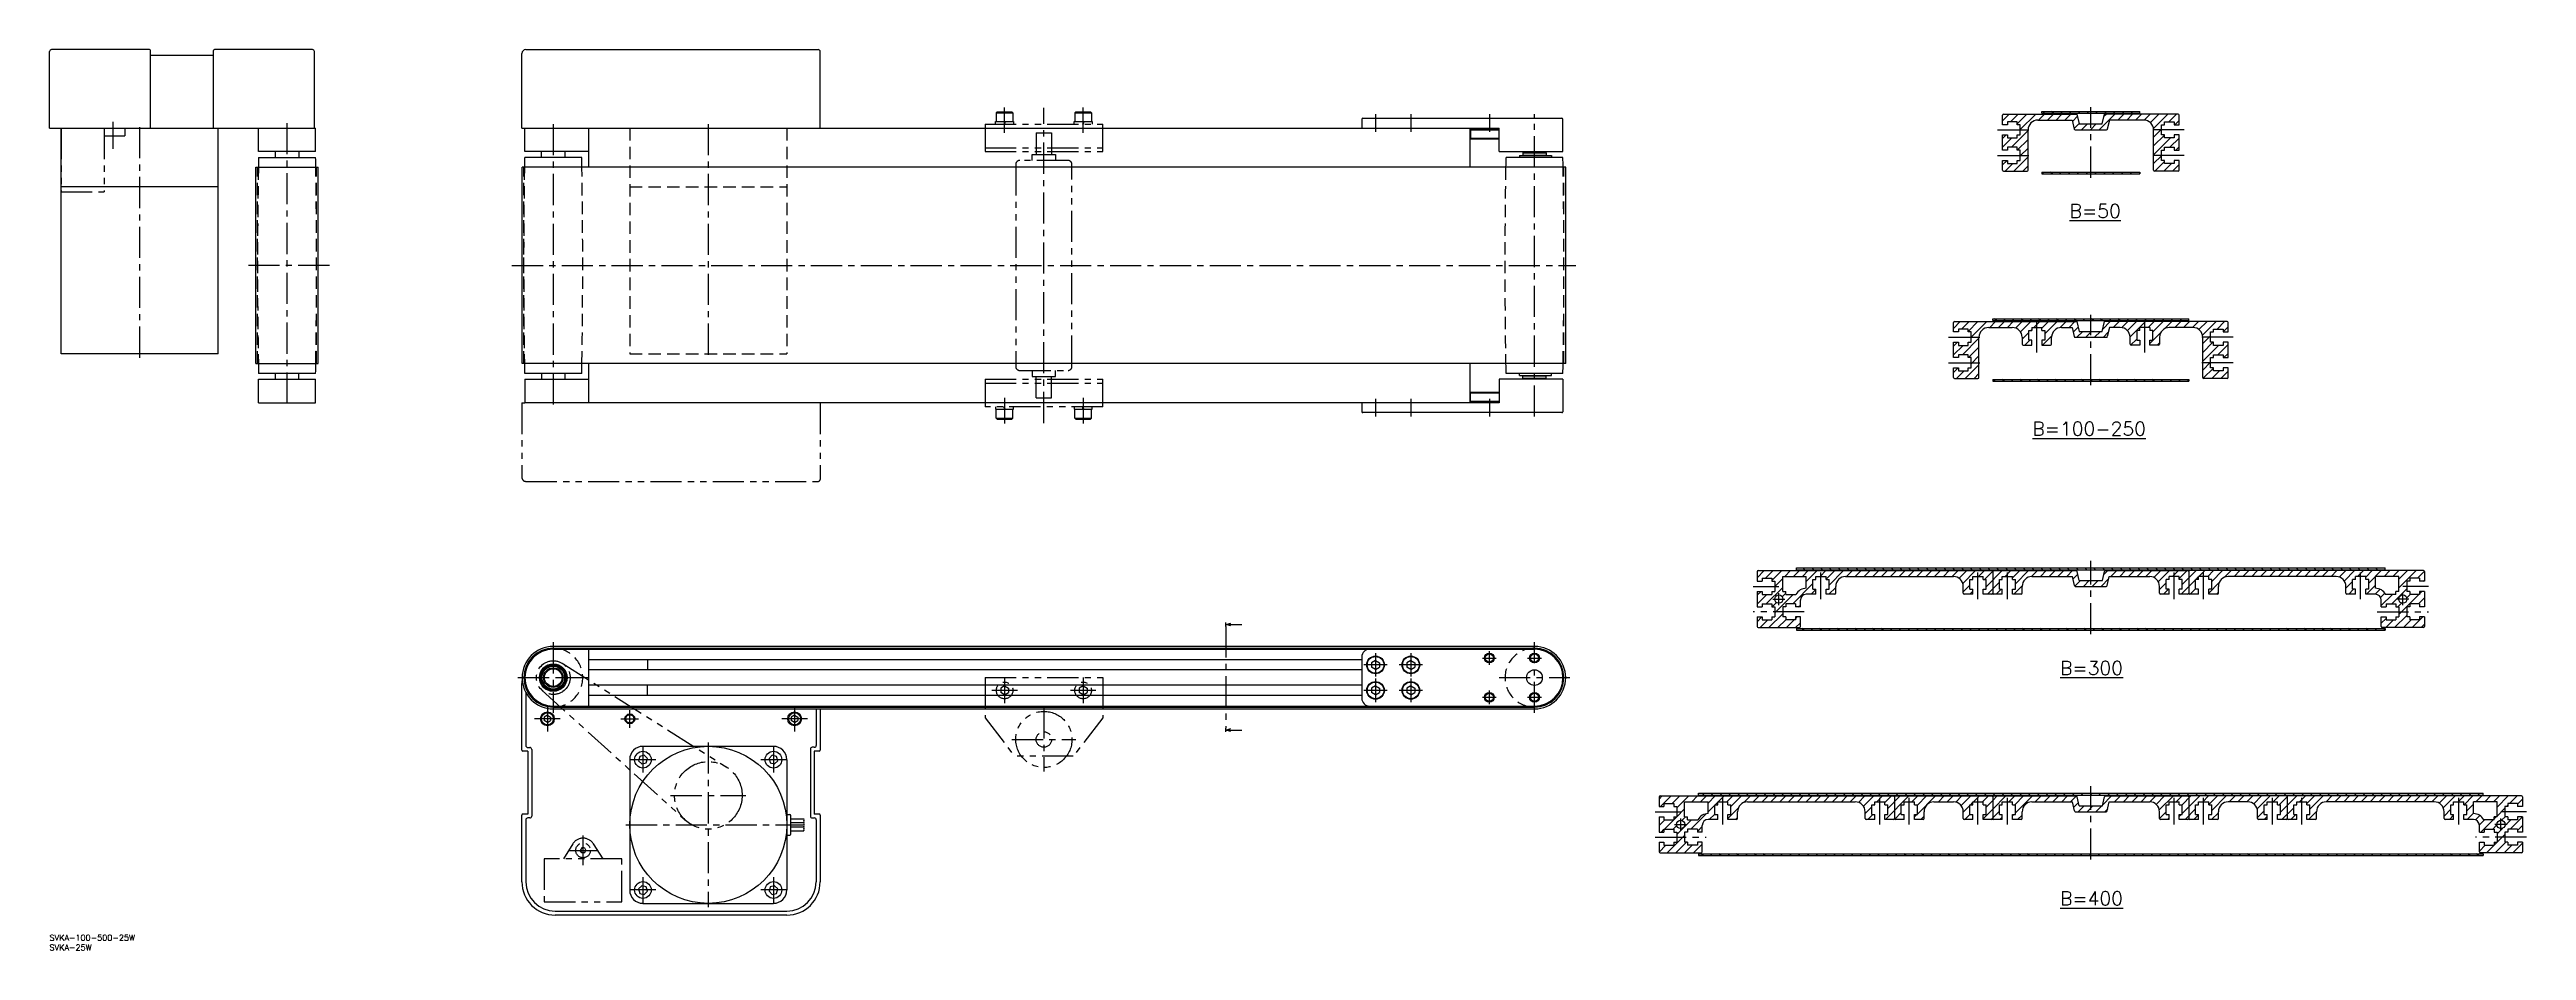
# Model space of a CAD drawing. Extents: x 0 to 1262, y -8 to 451.
import ezdxf

# ---------------------------------------------------------------- set-up
doc = ezdxf.new("R2010")
doc.units = 0
doc.header["$LTSCALE"] = 0.5
for name, pattern in [('CENTER', [50.8, 31.75, -6.35, 6.35, -6.35]), ('DASHED', [19.05, 12.7, -6.35]), ('PHANTOM', [63.5, 31.75, -6.35, 6.35, -6.35, 6.35, -6.35])]:
    doc.linetypes.add(name, pattern=pattern)
for name, color, linetype in [('MSM_CENTER', 1, 'CENTER'), ('MSM_CONTINUOUS', 7, 'CONTINUOUS'), ('MSM_DASHED', 4, 'DASHED'), ('MSM_IMAGINARY', 6, 'PHANTOM'), ('MSM_NARROW', 5, 'CONTINUOUS'), ('MSM_PART_NUMBER', 7, 'CONTINUOUS')]:
    doc.layers.add(name, color=color, linetype=linetype)
doc.styles.get("Standard").update_dxf_attribs({"font": 'txt.shx', "height": 3, "bigfont": 'bigfont.shx'})

msp = doc.modelspace()

# ---------------------------------------------------------------- texts
at = {"layer": 'MSM_PART_NUMBER'}
for s, p in [('%%UB=50', (1029.4, 365.3)), ('%%UB=100-250', (1010.4, 254.3)), ('%%UB=300', (1024.5, 132.4)), ('%%UB=400', (1024.5, 15))]:
    msp.add_text(s, height=7, dxfattribs=at).set_placement(p)

# ---------------------------------------------------------------- blocks, each defined once
blk = doc.blocks.new('*U9')
at = {"layer": 'MSM_PART_NUMBER'}
blk.add_text('SVKA-100-500-25W', height=3, dxfattribs=at).set_placement((0, -3))
blk = doc.blocks.new('*U10')
at = {"layer": 'MSM_PART_NUMBER'}
blk.add_text('SVKA-25W', height=3, dxfattribs=at).set_placement((0, -8))

# ---------------------------------------------------------------- linework, layer by layer
at = {"layer": 'MSM_CENTER'}
for p, q in [((486.7, 408.5), (486.7, 421.5)), ((506.7, 260.7), (506.7, 421.3)), ((526.7, 408.5), (526.7, 421.5)), ((675.7, 418), (675.7, 409)), ((693.7, 418), (693.7, 409)), ((733.7, 418), (733.7, 409)), ((756.7, 264), (756.7, 418)), ((1040.2, 385.7), (1040.2, 421.6)), ((32.2, 414.1), (32.2, 400.4)), ((46, 294), (46, 413)), ((121, 413.5), (121, 269)), ((256.7, 413), (256.7, 269)), ((335.7, 413), (335.7, 294)), ((992.7, 410.1), (1010.4, 410.1)), ((1087.7, 410.1), (1070, 410.1)), ((992.7, 397.1), (1010.4, 397.1)), ((1087.7, 397.1), (1070, 397.1)), ((142.6, 341), (99.4, 341)), ((235.6, 341), (777.7, 341)), ((1040.2, 280), (1040.2, 315.9)), ((967.7, 304.4), (985.4, 304.4)), ((1012.7, 296.6), (1012.7, 311.9)), ((1067.7, 296.6), (1067.7, 311.9)), ((1112.7, 304.4), (1095, 304.4)), ((967.7, 291.4), (985.4, 291.4)), ((1112.7, 291.4), (1095, 291.4)), ((486.7, 273.5), (486.7, 260.5)), ((526.7, 273.5), (526.7, 260.5)), ((675.7, 273), (675.7, 264)), ((693.7, 273), (693.7, 264)), ((733.7, 273), (733.7, 264)), ((1040.2, 153.1), (1040.2, 190.5)), ((868.2, 177.5), (881.2, 177.5)), ((902.7, 171), (902.7, 184.5)), ((982.7, 171), (982.7, 184.5)), ((997.7, 171), (997.7, 184.5)), ((1082.7, 171), (1082.7, 184.5)), ((1097.7, 171), (1097.7, 184.5)), ((1177.7, 171), (1177.7, 184.5)), ((1212.2, 177.5), (1199.2, 177.5)), ((894.2, 164.5), (868.2, 164.5)), ((878.1, 171), (884.3, 171)), ((881.2, 167.9), (881.2, 174.1)), ((1186.2, 164.5), (1212.2, 164.5)), ((1202.3, 171), (1196.1, 171)), ((1199.2, 167.9), (1199.2, 174.1)), ((599.5, 157.1), (599.5, 105.3)), ((256.7, 149), (256.7, 113)), ((675.7, 143.5), (675.7, 131.5)), ((693.7, 143.5), (693.7, 131.5)), ((730.2, 141), (737.2, 141)), ((733.7, 137.5), (733.7, 144.5)), ((753.2, 141), (760.2, 141)), ((756.7, 113), (756.7, 149)), ((238.7, 131), (274.7, 131)), ((486.7, 131), (486.7, 118)), ((526.7, 131), (526.7, 118)), ((681.7, 137.5), (669.7, 137.5)), ((675.7, 130.5), (675.7, 118.5)), ((699.7, 137.5), (687.7, 137.5)), ((693.7, 130.5), (693.7, 118.5)), ((738.7, 131), (774.7, 131)), ((253.7, 116.5), (253.7, 103.5)), ((295.7, 105.5), (295.7, 114.5)), ((379.7, 116.5), (379.7, 103.5)), ((493.2, 124.5), (480.2, 124.5)), ((506.7, 115.8), (506.7, 83.2)), ((533.2, 124.5), (520.2, 124.5)), ((681.7, 124.5), (669.7, 124.5)), ((699.7, 124.5), (687.7, 124.5)), ((730.2, 121), (737.2, 121)), ((733.7, 117.5), (733.7, 124.5)), ((753.2, 121), (760.2, 121)), ((260.2, 110), (247.2, 110)), ((291.2, 110), (300.2, 110)), ((386.2, 110), (373.2, 110)), ((308.9, 89.2), (295.9, 89.2)), ((302.4, 95.7), (302.4, 82.7)), ((335.7, 98), (335.7, 14)), ((375.4, 89.2), (362.4, 89.2)), ((368.9, 95.7), (368.9, 82.7)), ((490.4, 99.5), (523, 99.5)), ((316.5, 71), (354.9, 71)), ((852.7, 56.1), (852.7, 69.7)), ((932.7, 56.1), (932.7, 69.7)), ((947.7, 56.1), (947.7, 69.7)), ((982.7, 56.1), (982.7, 69.7)), ((997.7, 56.1), (997.7, 69.7)), ((1040.2, 38.3), (1040.2, 75.7)), ((1082.7, 56.1), (1082.7, 69.7)), ((1097.7, 56.1), (1097.7, 69.7)), ((1132.7, 56.1), (1132.7, 69.7)), ((1147.7, 56.1), (1147.7, 69.7)), ((1227.7, 56.1), (1227.7, 69.7)), ((271.9, 35.5), (271.9, 50.5)), ((293.7, 56), (384.4, 56)), ((818.2, 62.7), (831.2, 62.7)), ((828.1, 56.2), (834.3, 56.2)), ((831.2, 53.1), (831.2, 59.3)), ((1252.3, 56.2), (1246.1, 56.2)), ((1262.2, 62.7), (1249.2, 62.7)), ((1249.2, 53.1), (1249.2, 59.3)), ((264.4, 43), (279.4, 43)), ((818.2, 49.7), (844.2, 49.7)), ((1262.2, 49.7), (1236.2, 49.7)), ((302.4, 29.3), (302.4, 16.3)), ((368.9, 29.3), (368.9, 16.3)), ((308.9, 22.8), (295.9, 22.8)), ((375.4, 22.8), (362.4, 22.8))]:
    msp.add_line(p, q, dxfattribs=at)
at = {"layer": 'MSM_CONTINUOUS'}
for p, q in [((0, 411), (0, 450)), ((51, 451), (1, 451)), ((51.5, 411), (51.5, 450.5)), ((83.5, 448), (51.5, 448)), ((83.5, 411), (83.5, 450.5)), ((134, 451), (84, 451)), ((135, 411), (135, 450)), ((240.7, 411), (240.7, 449)), ((242.7, 451), (391.7, 451)), ((392.7, 411), (392.7, 450)), ((995.2, 412.7), (995.2, 417.6)), ((995.7, 418.1), (1033.1, 418.1)), ((1015.2, 418.6), (1015.2, 419.5)), ((1015.2, 419.5), (1065.2, 419.5)), ((1015.2, 418.6), (1065.2, 418.6)), ((1033.1, 418.1), (1034.2, 413.1)), ((1046, 413.1), (1047.1, 418.1)), ((1084.7, 418.1), (1047.1, 418.1)), ((1065.2, 418.6), (1065.2, 419.5)), ((1085.2, 412.7), (1085.2, 417.6)), ((0, 411), (135.5, 411)), ((6, 296), (6, 411)), ((86, 296), (86, 411)), ((106.5, 399), (106.5, 411)), ((135.5, 399), (135.5, 411)), ((240.7, 411), (738.7, 411)), ((242.2, 399), (242.2, 411)), ((274.7, 411), (274.7, 391)), ((668.7, 415.5), (668.7, 411)), ((669.2, 416), (770.7, 416)), ((723.7, 411), (723.7, 391)), ((724.1, 410.5), (723.7, 410.1)), ((723.7, 405.9), (724.1, 405.5)), ((724.1, 410.5), (724.1, 405.5)), ((724.1, 410.5), (738.7, 410.5)), ((724.1, 405.5), (738.7, 405.5)), ((738.7, 399), (738.7, 411)), ((771.2, 399), (771.2, 415.5)), ((997.7, 412.7), (995.2, 412.7)), ((995.2, 407.5), (997.7, 407.5)), ((995.2, 399.7), (995.2, 407.5)), ((997.7, 414.2), (997.7, 412.7)), ((1002.7, 414.2), (997.7, 414.2)), ((997.7, 407.5), (997.7, 406)), ((997.7, 406), (1002.7, 406)), ((1002.7, 412.7), (1002.7, 414.2)), ((1004.2, 412.7), (1002.7, 412.7)), ((1002.7, 407.5), (1004.2, 407.5)), ((1002.7, 406), (1002.7, 407.5)), ((1004.2, 407.5), (1004.2, 412.7)), ((1008.2, 389.6), (1008.2, 410.1)), ((1013.2, 415.1), (1030.7, 415.1)), ((1030.7, 415.1), (1031.7, 410.5)), ((1032.2, 410.1), (1048.2, 410.1)), ((1034.2, 413.1), (1046, 413.1)), ((1049.7, 415.1), (1048.6, 410.5)), ((1067.2, 415.1), (1049.7, 415.1)), ((1072.2, 389.6), (1072.2, 410.1)), ((1076.2, 407.5), (1076.2, 412.7)), ((1076.2, 412.7), (1077.7, 412.7)), ((1077.7, 407.5), (1076.2, 407.5)), ((1077.7, 412.7), (1077.7, 414.2)), ((1077.7, 414.2), (1082.7, 414.2)), ((1077.7, 406), (1077.7, 407.5)), ((1082.7, 406), (1077.7, 406)), ((1082.7, 414.2), (1082.7, 412.7)), ((1082.7, 412.7), (1085.2, 412.7)), ((1085.2, 407.5), (1082.7, 407.5)), ((1082.7, 407.5), (1082.7, 406)), ((1085.2, 399.7), (1085.2, 407.5)), ((135.5, 399), (106.5, 399)), ((106.5, 396), (135.5, 396)), ((115, 399), (115, 396)), ((127, 399), (127, 396)), ((274.7, 399), (242.2, 399)), ((271.2, 396), (242.2, 396)), ((250.7, 396), (250.7, 399)), ((262.7, 396), (262.7, 399)), ((738.7, 399), (771.2, 399)), ((771.2, 396), (742.2, 396)), ((749, 397), (749, 396)), ((749, 397), (765.4, 397)), ((750.9, 398.6), (750.7, 398.4)), ((750.7, 398.4), (750.7, 397.2)), ((750.7, 398.4), (762.7, 398.4)), ((750.7, 397.2), (762.7, 397.2)), ((750.9, 398.6), (762.5, 398.6)), ((750.9, 397.2), (750.9, 397)), ((752.7, 398.6), (752.7, 399)), ((760.7, 398.6), (760.7, 399)), ((762.4, 397.2), (762.4, 397)), ((762.5, 398.6), (762.7, 398.4)), ((762.5, 398.6), (762.7, 398.4)), ((762.7, 398.4), (762.7, 397.2)), ((765.4, 397), (765.4, 396)), ((997.7, 399.7), (995.2, 399.7)), ((995.2, 394.5), (997.7, 394.5)), ((995.2, 389.6), (995.2, 394.5)), ((997.7, 401.2), (997.7, 399.7)), ((1002.7, 401.2), (997.7, 401.2)), ((997.7, 394.5), (997.7, 393)), ((997.7, 393), (1002.7, 393)), ((1002.7, 399.7), (1002.7, 401.2)), ((1004.2, 399.7), (1002.7, 399.7)), ((1002.7, 394.5), (1004.2, 394.5)), ((1002.7, 393), (1002.7, 394.5)), ((1004.2, 394.5), (1004.2, 399.7)), ((1076.2, 394.5), (1076.2, 399.7)), ((1076.2, 399.7), (1077.7, 399.7)), ((1077.7, 394.5), (1076.2, 394.5)), ((1077.7, 399.7), (1077.7, 401.2)), ((1077.7, 401.2), (1082.7, 401.2)), ((1077.7, 393), (1077.7, 394.5)), ((1082.7, 393), (1077.7, 393)), ((1082.7, 401.2), (1082.7, 399.7)), ((1082.7, 399.7), (1085.2, 399.7)), ((1085.2, 394.5), (1082.7, 394.5)), ((1082.7, 394.5), (1082.7, 393)), ((1085.2, 389.6), (1085.2, 394.5)), ((86, 381), (6, 381)), ((105.1, 391), (136.9, 391)), ((105.1, 291), (105.1, 391)), ((136.9, 291), (136.9, 391)), ((772.6, 391), (240.8, 391)), ((240.8, 291), (240.8, 391)), ((772.6, 291), (772.6, 391)), ((995.7, 389.1), (1007.7, 389.1)), ((1015.2, 388.6), (1015.2, 387.7)), ((1015.2, 388.6), (1065.2, 388.6)), ((1015.2, 387.7), (1065.2, 387.7)), ((1065.2, 388.6), (1065.2, 387.7)), ((1084.7, 389.1), (1072.7, 389.1)), ((970.2, 307.1), (970.2, 311.9)), ((972.7, 307.1), (970.2, 307.1)), ((970.7, 312.4), (1033.1, 312.4)), ((972.7, 308.5), (972.7, 307.1)), ((977.7, 308.5), (972.7, 308.5)), ((977.7, 307.1), (977.7, 308.5)), ((979.2, 307.1), (977.7, 307.1)), ((979.2, 301.9), (979.2, 307.1)), ((983.2, 283.9), (983.2, 304.4)), ((988.2, 309.4), (1000.2, 309.4)), ((990.2, 312.9), (990.2, 313.8)), ((990.2, 313.8), (1090.2, 313.8)), ((990.2, 312.9), (1090.2, 312.9)), ((1005.2, 304.4), (1005.2, 300.9)), ((1008.6, 302.9), (1008.6, 307.9)), ((1008.6, 307.9), (1010.1, 307.9)), ((1010.1, 309.4), (1015.3, 309.4)), ((1010.1, 309.4), (1010.1, 307.9)), ((1015.3, 307.9), (1015.3, 309.4)), ((1015.3, 307.9), (1016.8, 307.9)), ((1016.8, 307.9), (1016.8, 302.9)), ((1020.2, 300.9), (1020.2, 304.4)), ((1025.2, 309.4), (1030.7, 309.4)), ((1030.7, 309.4), (1031.7, 304.8)), ((1032.2, 304.4), (1048.2, 304.4)), ((1033.1, 312.4), (1034.2, 307.4)), ((1034.2, 307.4), (1046, 307.4)), ((1046, 307.4), (1047.1, 312.4)), ((1109.7, 312.4), (1047.1, 312.4)), ((1049.7, 309.4), (1048.6, 304.8)), ((1055.2, 309.4), (1049.7, 309.4)), ((1060.2, 300.9), (1060.2, 304.4)), ((1063.6, 307.9), (1063.6, 302.9)), ((1065.1, 307.9), (1063.6, 307.9)), ((1070.3, 309.4), (1065.1, 309.4)), ((1065.1, 307.9), (1065.1, 309.4)), ((1070.3, 309.4), (1070.3, 307.9)), ((1071.8, 307.9), (1070.3, 307.9)), ((1071.8, 302.9), (1071.8, 307.9)), ((1075.2, 304.4), (1075.2, 300.9)), ((1092.2, 309.4), (1080.2, 309.4)), ((1090.2, 312.9), (1090.2, 313.8)), ((1097.2, 283.9), (1097.2, 304.4)), ((1101.2, 301.9), (1101.2, 307.1)), ((1101.2, 307.1), (1102.7, 307.1)), ((1102.7, 307.1), (1102.7, 308.5)), ((1102.7, 308.5), (1107.7, 308.5)), ((1107.7, 308.5), (1107.7, 307.1)), ((1107.7, 307.1), (1110.2, 307.1)), ((1110.2, 307.1), (1110.2, 311.9)), ((86, 296), (6, 296)), ((105.1, 291), (136.9, 291)), ((772.6, 291), (240.8, 291)), ((274.7, 291), (274.7, 271)), ((723.7, 291), (723.7, 271)), ((970.2, 301.9), (972.7, 301.9)), ((970.2, 294.1), (970.2, 301.9)), ((972.7, 294.1), (970.2, 294.1)), ((972.7, 301.9), (972.7, 300.3)), ((972.7, 300.3), (977.7, 300.3)), ((972.7, 295.5), (972.7, 294.1)), ((977.7, 295.5), (972.7, 295.5)), ((977.7, 301.9), (979.2, 301.9)), ((977.7, 300.3), (977.7, 301.9)), ((977.7, 294.1), (977.7, 295.5)), ((979.2, 294.1), (977.7, 294.1)), ((979.2, 288.9), (979.2, 294.1)), ((1005.7, 300.4), (1010.1, 300.4)), ((1010.1, 302.9), (1008.6, 302.9)), ((1010.1, 300.4), (1010.1, 302.9)), ((1016.8, 302.9), (1015.3, 302.9)), ((1015.3, 302.9), (1015.3, 300.4)), ((1015.3, 300.4), (1019.7, 300.4)), ((1065.1, 300.4), (1060.7, 300.4)), ((1063.6, 302.9), (1065.1, 302.9)), ((1065.1, 302.9), (1065.1, 300.4)), ((1070.3, 302.9), (1071.8, 302.9)), ((1070.3, 300.4), (1070.3, 302.9)), ((1074.7, 300.4), (1070.3, 300.4)), ((1102.7, 301.9), (1101.2, 301.9)), ((1101.2, 288.9), (1101.2, 294.1)), ((1101.2, 294.1), (1102.7, 294.1)), ((1102.7, 300.3), (1102.7, 301.9)), ((1107.7, 300.3), (1102.7, 300.3)), ((1102.7, 294.1), (1102.7, 295.5)), ((1102.7, 295.5), (1107.7, 295.5)), ((1110.2, 301.9), (1107.7, 301.9)), ((1107.7, 301.9), (1107.7, 300.3)), ((1107.7, 295.5), (1107.7, 294.1)), ((1107.7, 294.1), (1110.2, 294.1)), ((1110.2, 294.1), (1110.2, 301.9)), ((135.5, 286), (106.5, 286)), ((106.5, 271), (106.5, 283)), ((106.5, 283), (135.5, 283)), ((115, 286), (115, 283)), ((127, 283), (127, 286)), ((135.5, 271), (135.5, 283)), ((271.2, 286), (242.2, 286)), ((242.2, 283), (242.2, 271)), ((242.2, 283), (274.7, 283)), ((250.7, 286), (250.7, 283)), ((262.7, 283), (262.7, 286)), ((771.2, 283), (738.7, 283)), ((738.7, 283), (738.7, 271)), ((771.2, 286), (742.2, 286)), ((749, 285), (749, 286)), ((749, 285), (765.4, 285)), ((750.7, 283.6), (750.7, 284.8)), ((750.7, 284.8), (762.7, 284.8)), ((750.9, 283.4), (750.7, 283.6)), ((750.7, 283.6), (762.7, 283.6)), ((750.9, 284.8), (750.9, 285)), ((750.9, 283.4), (762.5, 283.4)), ((752.7, 283), (752.7, 283.4)), ((760.7, 283), (760.7, 283.4)), ((762.4, 284.8), (762.4, 285)), ((762.5, 283.4), (762.7, 283.6)), ((762.7, 283.6), (762.7, 284.8)), ((765.4, 285), (765.4, 286)), ((771.2, 283), (771.2, 266.5)), ((970.2, 283.9), (970.2, 288.9)), ((970.2, 288.9), (972.7, 288.9)), ((970.7, 283.4), (982.7, 283.4)), ((972.7, 288.9), (972.7, 287.3)), ((972.7, 287.3), (977.7, 287.3)), ((977.7, 288.9), (979.2, 288.9)), ((977.7, 287.3), (977.7, 288.9)), ((990.2, 282.9), (990.2, 282)), ((990.2, 282.9), (1090.2, 282.9)), ((990.2, 282), (1090.2, 282)), ((1090.2, 282.9), (1090.2, 282)), ((1109.7, 283.4), (1097.7, 283.4)), ((1102.7, 288.9), (1101.2, 288.9)), ((1102.7, 287.3), (1102.7, 288.9)), ((1107.7, 287.3), (1102.7, 287.3)), ((1110.2, 288.9), (1107.7, 288.9)), ((1107.7, 288.9), (1107.7, 287.3)), ((1110.2, 283.9), (1110.2, 288.9)), ((106.5, 271), (135.5, 271)), ((738.7, 271), (242.2, 271)), ((668.7, 271), (668.7, 266.5)), ((770.7, 266), (669.2, 266)), ((723.7, 276.1), (724.1, 276.5)), ((724.1, 271.5), (723.7, 271.9)), ((724.1, 271.5), (724.1, 276.5)), ((724.1, 276.5), (738.7, 276.5)), ((724.1, 271.5), (738.7, 271.5)), ((870.2, 185), (870.2, 180.1)), ((870.2, 180.1), (872.7, 180.1)), ((870.7, 185.5), (989.7, 185.5)), ((872.7, 181.6), (872.7, 180.1)), ((872.7, 181.6), (877.7, 181.6)), ((877.7, 181.6), (877.7, 180.1)), ((877.7, 180.1), (879.2, 180.1)), ((879.2, 180.1), (879.2, 174.9)), ((883.2, 182.5), (895.2, 182.5)), ((883.2, 174.9), (883.2, 182.5)), ((890.2, 186), (890.2, 186.9)), ((890.2, 186.9), (1190.2, 186.9)), ((890.2, 186), (1190.2, 186)), ((895.2, 176.5), (895.2, 182.5)), ((898.6, 181), (900.1, 181)), ((898.6, 176), (898.6, 181)), ((900.1, 182.5), (905.3, 182.5)), ((900.1, 181), (900.1, 182.5)), ((905.3, 181), (905.3, 182.5)), ((905.3, 181), (906.8, 181)), ((906.8, 176), (906.8, 181)), ((910.2, 174), (910.2, 177.5)), ((915.2, 182.5), (970.2, 182.5)), ((975.2, 174), (975.2, 177.5)), ((978.6, 181), (980.1, 181)), ((978.6, 176), (978.6, 181)), ((980.1, 182.5), (985.3, 182.5)), ((980.1, 181), (980.1, 182.5)), ((985.3, 181), (985.3, 182.5)), ((985.3, 181), (986.8, 181)), ((986.8, 176), (986.8, 181)), ((990.2, 185), (990.2, 174)), ((990.7, 185.5), (1032.8, 185.5)), ((993.6, 181), (995.1, 181)), ((993.6, 176), (993.6, 181)), ((995.1, 182.5), (1000.3, 182.5)), ((995.1, 181), (995.1, 182.5)), ((1000.3, 181), (1000.3, 182.5)), ((1000.3, 181), (1001.8, 181)), ((1001.8, 176), (1001.8, 181)), ((1005.2, 174), (1005.2, 177.5)), ((1010.2, 182.5), (1030.8, 182.5)), ((1031.8, 177.9), (1030.8, 182.5)), ((1032.3, 177.5), (1048.1, 177.5)), ((1034.3, 180.5), (1033.3, 185.1)), ((1034.3, 180.5), (1046.1, 180.5)), ((1046.1, 180.5), (1047.1, 185.1)), ((1047.6, 185.5), (1089.7, 185.5)), ((1048.6, 177.9), (1049.6, 182.5)), ((1049.6, 182.5), (1070.2, 182.5)), ((1075.2, 174), (1075.2, 177.5)), ((1078.6, 176), (1078.6, 181)), ((1080.1, 181), (1078.6, 181)), ((1085.3, 182.5), (1080.1, 182.5)), ((1080.1, 181), (1080.1, 182.5)), ((1085.3, 181), (1085.3, 182.5)), ((1086.8, 181), (1085.3, 181)), ((1086.8, 176), (1086.8, 181)), ((1090.2, 185), (1090.2, 174)), ((1209.7, 185.5), (1090.7, 185.5)), ((1093.6, 176), (1093.6, 181)), ((1095.1, 181), (1093.6, 181)), ((1100.3, 182.5), (1095.1, 182.5)), ((1095.1, 181), (1095.1, 182.5)), ((1100.3, 181), (1100.3, 182.5)), ((1101.8, 181), (1100.3, 181)), ((1101.8, 176), (1101.8, 181)), ((1105.2, 174), (1105.2, 177.5)), ((1165.2, 182.5), (1110.2, 182.5)), ((1170.2, 174), (1170.2, 177.5)), ((1173.6, 176), (1173.6, 181)), ((1175.1, 181), (1173.6, 181)), ((1180.3, 182.5), (1175.1, 182.5)), ((1175.1, 181), (1175.1, 182.5)), ((1180.3, 181), (1180.3, 182.5)), ((1181.8, 181), (1180.3, 181)), ((1181.8, 176), (1181.8, 181)), ((1197.2, 182.5), (1185.2, 182.5)), ((1185.2, 176.5), (1185.2, 182.5)), ((1190.2, 186), (1190.2, 186.9)), ((1197.2, 174.9), (1197.2, 182.5)), ((1201.2, 180.1), (1201.2, 174.9)), ((1202.7, 180.1), (1201.2, 180.1)), ((1202.7, 181.6), (1202.7, 180.1)), ((1207.7, 181.6), (1202.7, 181.6)), ((1207.7, 181.6), (1207.7, 180.1)), ((1210.2, 180.1), (1207.7, 180.1)), ((1210.2, 185), (1210.2, 180.1)), ((870.2, 174.9), (872.7, 174.9)), ((870.2, 174.9), (870.2, 167.1)), ((870.2, 167.1), (872.7, 167.1)), ((872.7, 174.9), (872.7, 173.4)), ((872.7, 173.4), (877.7, 173.4)), ((872.7, 168.6), (872.7, 167.1)), ((872.7, 168.6), (877.7, 168.6)), ((877.7, 174.9), (877.7, 173.4)), ((877.7, 174.9), (879.2, 174.9)), ((877.7, 168.6), (877.7, 167.1)), ((877.7, 167.1), (879.2, 167.1)), ((879.2, 167.1), (879.2, 161.9)), ((883.2, 174.9), (884.7, 174.9)), ((883.2, 167.1), (883.2, 161.9)), ((884.7, 167.1), (883.2, 167.1)), ((884.7, 173.4), (884.7, 174.9)), ((884.7, 173.4), (889.9, 173.4)), ((884.7, 168.6), (884.7, 167.1)), ((889.7, 168.6), (884.7, 168.6)), ((889.7, 168.6), (889.7, 167.1)), ((892.2, 167.1), (889.7, 167.1)), ((892.2, 167.1), (892.2, 170.5)), ((900.1, 173.5), (895.2, 173.5)), ((898.6, 176), (900.1, 176)), ((900.1, 173.5), (900.1, 176)), ((905.3, 173.5), (905.3, 176)), ((905.3, 176), (906.8, 176)), ((909.7, 173.5), (905.3, 173.5)), ((980.1, 173.5), (975.7, 173.5)), ((978.6, 176), (980.1, 176)), ((980.1, 173.5), (980.1, 176)), ((985.3, 173.5), (985.3, 176)), ((985.3, 176), (986.8, 176)), ((989.7, 173.5), (985.3, 173.5)), ((995.1, 173.5), (990.7, 173.5)), ((993.6, 176), (995.1, 176)), ((995.1, 173.5), (995.1, 176)), ((1000.3, 173.5), (1000.3, 176)), ((1000.3, 176), (1001.8, 176)), ((1004.7, 173.5), (1000.3, 173.5)), ((1080.1, 173.5), (1075.7, 173.5)), ((1080.1, 176), (1078.6, 176)), ((1080.1, 173.5), (1080.1, 176)), ((1085.3, 173.5), (1085.3, 176)), ((1086.8, 176), (1085.3, 176)), ((1089.7, 173.5), (1085.3, 173.5)), ((1095.1, 173.5), (1090.7, 173.5)), ((1095.1, 176), (1093.6, 176)), ((1095.1, 173.5), (1095.1, 176)), ((1100.3, 173.5), (1100.3, 176)), ((1101.8, 176), (1100.3, 176)), ((1104.7, 173.5), (1100.3, 173.5)), ((1175.1, 173.5), (1170.7, 173.5)), ((1175.1, 176), (1173.6, 176)), ((1175.1, 173.5), (1175.1, 176)), ((1180.3, 173.5), (1180.3, 176)), ((1181.8, 176), (1180.3, 176)), ((1185.2, 173.5), (1180.3, 173.5)), ((1188.2, 167.1), (1188.2, 170.5)), ((1188.2, 167.1), (1190.7, 167.1)), ((1195.7, 173.4), (1190.4, 173.4)), ((1190.7, 168.6), (1190.7, 167.1)), ((1190.7, 168.6), (1195.7, 168.6)), ((1197.2, 174.9), (1195.7, 174.9)), ((1195.7, 173.4), (1195.7, 174.9)), ((1195.7, 168.6), (1195.7, 167.1)), ((1195.7, 167.1), (1197.2, 167.1)), ((1197.2, 167.1), (1197.2, 161.9)), ((1202.7, 174.9), (1201.2, 174.9)), ((1201.2, 167.1), (1201.2, 161.9)), ((1202.7, 167.1), (1201.2, 167.1)), ((1202.7, 174.9), (1202.7, 173.4)), ((1207.7, 173.4), (1202.7, 173.4)), ((1202.7, 168.6), (1202.7, 167.1)), ((1207.7, 168.6), (1202.7, 168.6)), ((1210.2, 174.9), (1207.7, 174.9)), ((1207.7, 174.9), (1207.7, 173.4)), ((1207.7, 168.6), (1207.7, 167.1)), ((1210.2, 167.1), (1207.7, 167.1)), ((1210.2, 174.9), (1210.2, 167.1)), ((870.2, 161.9), (872.7, 161.9)), ((870.2, 161.9), (870.2, 157)), ((870.7, 156.5), (891.7, 156.5)), ((872.7, 161.9), (872.7, 160.4)), ((872.7, 160.4), (877.7, 160.4)), ((877.7, 161.9), (877.7, 160.4)), ((877.7, 161.9), (879.2, 161.9)), ((884.7, 161.9), (883.2, 161.9)), ((884.7, 161.9), (884.7, 160.4)), ((889.7, 160.4), (884.7, 160.4)), ((892.2, 161.9), (889.7, 161.9)), ((889.7, 161.9), (889.7, 160.4)), ((890.2, 156), (890.2, 155.1)), ((890.2, 156), (1190.2, 156)), ((890.2, 155.1), (1190.2, 155.1)), ((892.2, 157), (892.2, 161.9)), ((1188.2, 157), (1188.2, 161.9)), ((1188.2, 161.9), (1190.7, 161.9)), ((1209.7, 156.5), (1188.7, 156.5)), ((1190.2, 156), (1190.2, 155.1)), ((1190.7, 161.9), (1190.7, 160.4)), ((1190.7, 160.4), (1195.7, 160.4)), ((1195.7, 161.9), (1195.7, 160.4)), ((1195.7, 161.9), (1197.2, 161.9)), ((1202.7, 161.9), (1201.2, 161.9)), ((1202.7, 161.9), (1202.7, 160.4)), ((1207.7, 160.4), (1202.7, 160.4)), ((1210.2, 161.9), (1207.7, 161.9)), ((1207.7, 161.9), (1207.7, 160.4)), ((1210.2, 161.9), (1210.2, 157)), ((756.7, 146.9), (256.7, 146.9)), ((256.7, 146), (756.7, 146)), ((256.7, 145.5), (756.7, 145.5)), ((274.7, 145.5), (274.7, 116.5)), ((668.7, 140.1), (274.7, 140.1)), ((304.7, 140.1), (304.7, 134.9)), ((668.7, 141.5), (668.7, 120.5)), ((675.7, 139.8), (673.7, 138.6)), ((675.7, 139.8), (677.7, 138.6)), ((693.7, 139.8), (691.7, 138.6)), ((693.7, 139.8), (695.7, 138.6)), ((240.7, 94), (240.7, 128)), ((668.7, 134.9), (274.7, 134.9)), ((668.7, 127.1), (274.7, 127.1)), ((304.7, 121.9), (304.7, 127.1)), ((673.7, 138.6), (673.7, 136.4)), ((675.7, 135.2), (673.7, 136.4)), ((675.7, 126.8), (673.7, 125.6)), ((675.7, 135.2), (677.7, 136.4)), ((675.7, 126.8), (677.7, 125.6)), ((677.7, 138.6), (677.7, 136.4)), ((691.7, 138.6), (691.7, 136.4)), ((693.7, 135.2), (691.7, 136.4)), ((693.7, 126.8), (691.7, 125.6)), ((693.7, 135.2), (695.7, 136.4)), ((693.7, 126.8), (695.7, 125.6)), ((695.7, 138.6), (695.7, 136.4)), ((242.7, 123.5), (242.7, 96.4)), ((256.7, 116.5), (756.7, 116.5)), ((256.7, 116), (756.7, 116)), ((256.7, 115.1), (756.7, 115.1)), ((668.7, 121.9), (274.7, 121.9)), ((390.7, 115.1), (390.7, 96.5)), ((392.7, 115.1), (392.7, 94)), ((673.7, 125.6), (673.7, 123.4)), ((675.7, 122.2), (673.7, 123.4)), ((675.7, 122.2), (677.7, 123.4)), ((677.7, 125.6), (677.7, 123.4)), ((691.7, 125.6), (691.7, 123.4)), ((693.7, 122.2), (691.7, 123.4)), ((693.7, 122.2), (695.7, 123.4)), ((695.7, 125.6), (695.7, 123.4)), ((253.7, 111.9), (252, 110.9)), ((252, 110.9), (252, 109.1)), ((253.7, 108.1), (252, 109.1)), ((253.7, 111.9), (255.3, 110.9)), ((253.7, 108.1), (255.3, 109.1)), ((255.3, 110.9), (255.3, 109.1)), ((379.7, 111.9), (378, 110.9)), ((378, 110.9), (378, 109.1)), ((379.7, 108.1), (378, 109.1)), ((379.7, 111.9), (381.3, 110.9)), ((379.7, 108.1), (381.3, 109.1)), ((381.3, 110.9), (381.3, 109.1)), ((243.7, 93.5), (241.2, 93.5)), ((243.7, 95.4), (244.7, 95.4)), ((243.7, 93.5), (243.7, 61.5)), ((245.7, 94.4), (245.7, 60.5)), ((295.7, 89.2), (295.7, 22.8)), ((300.8, 90.9), (300.2, 88.6)), ((300.2, 88.6), (301.8, 87)), ((303, 91.5), (300.8, 90.9)), ((302.4, 96), (368.9, 96)), ((304.7, 89.8), (303, 91.5)), ((304.1, 87.6), (304.7, 89.8)), ((368.3, 91.5), (366.7, 89.8)), ((366.7, 89.8), (367.3, 87.6)), ((370.5, 90.9), (368.3, 91.5)), ((369.5, 87), (371.1, 88.6)), ((371.1, 88.6), (370.5, 90.9)), ((375.7, 89.2), (375.7, 22.8)), ((387.7, 94.5), (387.7, 60.5)), ((389.7, 95.5), (388.7, 95.5)), ((389.7, 93.5), (389.7, 61.5)), ((392.2, 93.5), (389.7, 93.5)), ((301.8, 87), (304.1, 87.6)), ((367.3, 87.6), (369.5, 87)), ((820.2, 70.2), (820.2, 65.3)), ((820.2, 65.3), (822.7, 65.3)), ((820.7, 70.7), (939.7, 70.7)), ((822.7, 66.8), (822.7, 65.3)), ((822.7, 66.8), (827.7, 66.8)), ((827.7, 66.8), (827.7, 65.3)), ((827.7, 65.3), (829.2, 65.3)), ((829.2, 65.3), (829.2, 60.1)), ((833.2, 67.7), (845.2, 67.7)), ((833.2, 60.1), (833.2, 67.7)), ((840.2, 72.1), (1240.2, 72.1)), ((840.2, 71.2), (840.2, 72.1)), ((840.2, 71.2), (1240.2, 71.2)), ((845.2, 61.7), (845.2, 67.7)), ((848.6, 66.2), (850.1, 66.2)), ((848.6, 61.2), (848.6, 66.2)), ((850.1, 67.7), (855.3, 67.7)), ((850.1, 66.2), (850.1, 67.7)), ((855.3, 66.2), (855.3, 67.7)), ((855.3, 66.2), (856.8, 66.2)), ((856.8, 61.2), (856.8, 66.2)), ((865.2, 67.7), (920.2, 67.7)), ((928.6, 66.2), (930.1, 66.2)), ((928.6, 61.2), (928.6, 66.2)), ((930.1, 67.7), (935.3, 67.7)), ((930.1, 66.2), (930.1, 67.7)), ((935.3, 66.2), (935.3, 67.7)), ((935.3, 66.2), (936.8, 66.2)), ((936.8, 61.2), (936.8, 66.2)), ((940.2, 70.2), (940.2, 59.2)), ((940.7, 70.7), (989.7, 70.7)), ((943.6, 66.2), (945.1, 66.2)), ((943.6, 61.2), (943.6, 66.2)), ((945.1, 67.7), (950.3, 67.7)), ((945.1, 66.2), (945.1, 67.7)), ((950.3, 66.2), (950.3, 67.7)), ((950.3, 66.2), (951.8, 66.2)), ((951.8, 61.2), (951.8, 66.2)), ((960.2, 67.7), (970.2, 67.7)), ((978.6, 66.2), (980.1, 66.2)), ((978.6, 61.2), (978.6, 66.2)), ((980.1, 67.7), (985.3, 67.7)), ((980.1, 66.2), (980.1, 67.7)), ((985.3, 66.2), (985.3, 67.7)), ((985.3, 66.2), (986.8, 66.2)), ((986.8, 61.2), (986.8, 66.2)), ((990.2, 70.2), (990.2, 59.2)), ((990.7, 70.7), (1032.8, 70.7)), ((993.6, 66.2), (995.1, 66.2)), ((993.6, 61.2), (993.6, 66.2)), ((995.1, 67.7), (1000.3, 67.7)), ((995.1, 66.2), (995.1, 67.7)), ((1000.3, 66.2), (1000.3, 67.7)), ((1000.3, 66.2), (1001.8, 66.2)), ((1001.8, 61.2), (1001.8, 66.2)), ((1010.2, 67.7), (1030.8, 67.7)), ((1031.8, 63.1), (1030.8, 67.7)), ((1034.3, 65.7), (1033.3, 70.3)), ((1034.3, 65.7), (1046.1, 65.7)), ((1046.1, 65.7), (1047.1, 70.3)), ((1047.6, 70.7), (1089.7, 70.7)), ((1048.6, 63.1), (1049.6, 67.7)), ((1049.6, 67.7), (1070.2, 67.7)), ((1078.6, 66.2), (1080.1, 66.2)), ((1078.6, 61.2), (1078.6, 66.2)), ((1080.1, 67.7), (1085.3, 67.7)), ((1080.1, 66.2), (1080.1, 67.7)), ((1085.3, 66.2), (1085.3, 67.7)), ((1085.3, 66.2), (1086.8, 66.2)), ((1086.8, 61.2), (1086.8, 66.2)), ((1090.2, 70.2), (1090.2, 59.2)), ((1139.7, 70.7), (1090.7, 70.7)), ((1093.6, 66.2), (1095.1, 66.2)), ((1093.6, 61.2), (1093.6, 66.2)), ((1095.1, 67.7), (1100.3, 67.7)), ((1095.1, 66.2), (1095.1, 67.7)), ((1100.3, 66.2), (1100.3, 67.7)), ((1100.3, 66.2), (1101.8, 66.2)), ((1101.8, 61.2), (1101.8, 66.2)), ((1120.2, 67.7), (1110.2, 67.7)), ((1128.6, 66.2), (1130.1, 66.2)), ((1128.6, 61.2), (1128.6, 66.2)), ((1130.1, 67.7), (1135.3, 67.7)), ((1130.1, 66.2), (1130.1, 67.7)), ((1135.3, 66.2), (1135.3, 67.7)), ((1135.3, 66.2), (1136.8, 66.2)), ((1136.8, 61.2), (1136.8, 66.2)), ((1140.2, 70.2), (1140.2, 59.2)), ((1259.7, 70.7), (1140.7, 70.7)), ((1143.6, 66.2), (1145.1, 66.2)), ((1143.6, 61.2), (1143.6, 66.2)), ((1145.1, 67.7), (1150.3, 67.7)), ((1145.1, 66.2), (1145.1, 67.7)), ((1150.3, 66.2), (1150.3, 67.7)), ((1150.3, 66.2), (1151.8, 66.2)), ((1151.8, 61.2), (1151.8, 66.2)), ((1215.2, 67.7), (1160.2, 67.7)), ((1223.6, 66.2), (1225.1, 66.2)), ((1223.6, 61.2), (1223.6, 66.2)), ((1225.1, 67.7), (1230.3, 67.7)), ((1225.1, 66.2), (1225.1, 67.7)), ((1230.3, 66.2), (1230.3, 67.7)), ((1230.3, 66.2), (1231.8, 66.2)), ((1231.8, 61.2), (1231.8, 66.2)), ((1247.2, 67.7), (1235.2, 67.7)), ((1235.2, 61.7), (1235.2, 67.7)), ((1240.2, 71.2), (1240.2, 72.1)), ((1247.2, 60.1), (1247.2, 67.7)), ((1251.2, 65.3), (1251.2, 60.1)), ((1252.7, 65.3), (1251.2, 65.3)), ((1252.7, 66.8), (1252.7, 65.3)), ((1257.7, 66.8), (1252.7, 66.8)), ((1257.7, 66.8), (1257.7, 65.3)), ((1260.2, 65.3), (1257.7, 65.3)), ((1260.2, 70.2), (1260.2, 65.3)), ((240.7, 27), (240.7, 61)), ((243.7, 61.5), (241.2, 61.5)), ((242.7, 58.5), (242.7, 27)), ((244.7, 59.5), (243.7, 59.5)), ((375.7, 61.3), (377.2, 61.3)), ((375.7, 50.8), (377.2, 50.8)), ((377.7, 51.3), (377.7, 60.8)), ((377.7, 59), (384.4, 59)), ((384.4, 57), (377.7, 57)), ((377.7, 55), (384.4, 55)), ((377.7, 53), (384.4, 53)), ((388.7, 59.5), (389.7, 59.5)), ((392.2, 61.5), (389.7, 61.5)), ((390.7, 58.5), (390.7, 27)), ((392.7, 61), (392.7, 27)), ((820.2, 60.1), (822.7, 60.1)), ((820.2, 60.1), (820.2, 52.3)), ((820.2, 52.3), (822.7, 52.3)), ((822.7, 60.1), (822.7, 58.6)), ((822.7, 58.6), (827.7, 58.6)), ((822.7, 53.8), (822.7, 52.3)), ((822.7, 53.8), (827.7, 53.8)), ((827.7, 60.1), (827.7, 58.6)), ((827.7, 60.1), (829.2, 60.1)), ((827.7, 53.8), (827.7, 52.3)), ((827.7, 52.3), (829.2, 52.3)), ((829.2, 52.3), (829.2, 47.1)), ((833.2, 60.1), (834.7, 60.1)), ((833.2, 52.3), (833.2, 47.1)), ((834.7, 52.3), (833.2, 52.3)), ((834.7, 58.6), (834.7, 60.1)), ((834.7, 58.6), (839.9, 58.6)), ((834.7, 53.8), (834.7, 52.3)), ((839.7, 53.8), (834.7, 53.8)), ((839.7, 53.8), (839.7, 52.3)), ((842.2, 52.3), (839.7, 52.3)), ((842.2, 52.3), (842.2, 55.7)), ((850.1, 58.7), (845.2, 58.7)), ((848.6, 61.2), (850.1, 61.2)), ((850.1, 58.7), (850.1, 61.2)), ((855.3, 58.7), (855.3, 61.2)), ((855.3, 61.2), (856.8, 61.2)), ((859.7, 58.7), (855.3, 58.7)), ((860.2, 59.2), (860.2, 62.7)), ((925.2, 59.2), (925.2, 62.7)), ((930.1, 58.7), (925.7, 58.7)), ((928.6, 61.2), (930.1, 61.2)), ((930.1, 58.7), (930.1, 61.2)), ((935.3, 58.7), (935.3, 61.2)), ((935.3, 61.2), (936.8, 61.2)), ((939.7, 58.7), (935.3, 58.7)), ((945.1, 58.7), (940.7, 58.7)), ((943.6, 61.2), (945.1, 61.2)), ((945.1, 58.7), (945.1, 61.2)), ((950.3, 58.7), (950.3, 61.2)), ((950.3, 61.2), (951.8, 61.2)), ((954.7, 58.7), (950.3, 58.7)), ((955.2, 59.2), (955.2, 62.7)), ((975.2, 59.2), (975.2, 62.7)), ((980.1, 58.7), (975.7, 58.7)), ((978.6, 61.2), (980.1, 61.2)), ((980.1, 58.7), (980.1, 61.2)), ((985.3, 58.7), (985.3, 61.2)), ((985.3, 61.2), (986.8, 61.2)), ((989.7, 58.7), (985.3, 58.7)), ((995.1, 58.7), (990.7, 58.7)), ((993.6, 61.2), (995.1, 61.2)), ((995.1, 58.7), (995.1, 61.2)), ((1000.3, 58.7), (1000.3, 61.2)), ((1000.3, 61.2), (1001.8, 61.2)), ((1004.7, 58.7), (1000.3, 58.7)), ((1005.2, 59.2), (1005.2, 62.7)), ((1032.3, 62.7), (1048.1, 62.7)), ((1075.2, 59.2), (1075.2, 62.7)), ((1080.1, 58.7), (1075.7, 58.7)), ((1078.6, 61.2), (1080.1, 61.2)), ((1080.1, 58.7), (1080.1, 61.2)), ((1085.3, 58.7), (1085.3, 61.2)), ((1085.3, 61.2), (1086.8, 61.2)), ((1089.7, 58.7), (1085.3, 58.7)), ((1095.1, 58.7), (1090.7, 58.7)), ((1093.6, 61.2), (1095.1, 61.2)), ((1095.1, 58.7), (1095.1, 61.2)), ((1100.3, 58.7), (1100.3, 61.2)), ((1100.3, 61.2), (1101.8, 61.2)), ((1104.7, 58.7), (1100.3, 58.7)), ((1105.2, 59.2), (1105.2, 62.7)), ((1125.2, 59.2), (1125.2, 62.7)), ((1130.1, 58.7), (1125.7, 58.7)), ((1128.6, 61.2), (1130.1, 61.2)), ((1130.1, 58.7), (1130.1, 61.2)), ((1135.3, 58.7), (1135.3, 61.2)), ((1135.3, 61.2), (1136.8, 61.2)), ((1139.7, 58.7), (1135.3, 58.7)), ((1145.1, 58.7), (1140.7, 58.7)), ((1143.6, 61.2), (1145.1, 61.2)), ((1145.1, 58.7), (1145.1, 61.2)), ((1150.3, 58.7), (1150.3, 61.2)), ((1150.3, 61.2), (1151.8, 61.2)), ((1154.7, 58.7), (1150.3, 58.7)), ((1155.2, 59.2), (1155.2, 62.7)), ((1220.2, 59.2), (1220.2, 62.7)), ((1225.1, 58.7), (1220.7, 58.7)), ((1223.6, 61.2), (1225.1, 61.2)), ((1225.1, 58.7), (1225.1, 61.2)), ((1230.3, 58.7), (1230.3, 61.2)), ((1230.3, 61.2), (1231.8, 61.2)), ((1235.2, 58.7), (1230.3, 58.7)), ((1238.2, 52.3), (1238.2, 55.7)), ((1238.2, 52.3), (1240.7, 52.3)), ((1245.7, 58.6), (1240.4, 58.6)), ((1240.7, 53.8), (1240.7, 52.3)), ((1240.7, 53.8), (1245.7, 53.8)), ((1247.2, 60.1), (1245.7, 60.1)), ((1245.7, 58.6), (1245.7, 60.1)), ((1245.7, 53.8), (1245.7, 52.3)), ((1245.7, 52.3), (1247.2, 52.3)), ((1247.2, 52.3), (1247.2, 47.1)), ((1252.7, 60.1), (1251.2, 60.1)), ((1251.2, 52.3), (1251.2, 47.1)), ((1252.7, 52.3), (1251.2, 52.3)), ((1252.7, 60.1), (1252.7, 58.6)), ((1257.7, 58.6), (1252.7, 58.6)), ((1252.7, 53.8), (1252.7, 52.3)), ((1257.7, 53.8), (1252.7, 53.8)), ((1260.2, 60.1), (1257.7, 60.1)), ((1257.7, 60.1), (1257.7, 58.6)), ((1257.7, 53.8), (1257.7, 52.3)), ((1260.2, 52.3), (1257.7, 52.3)), ((1260.2, 60.1), (1260.2, 52.3)), ((820.2, 47.1), (822.7, 47.1)), ((820.2, 47.1), (820.2, 42.2)), ((820.7, 41.7), (841.7, 41.7)), ((822.7, 47.1), (822.7, 45.6)), ((822.7, 45.6), (827.7, 45.6)), ((827.7, 47.1), (827.7, 45.6)), ((827.7, 47.1), (829.2, 47.1)), ((834.7, 47.1), (833.2, 47.1)), ((834.7, 47.1), (834.7, 45.6)), ((839.7, 45.6), (834.7, 45.6)), ((842.2, 47.1), (839.7, 47.1)), ((839.7, 47.1), (839.7, 45.6)), ((840.2, 41.2), (1240.2, 41.2)), ((840.2, 41.2), (840.2, 40.3)), ((840.2, 40.3), (1240.2, 40.3)), ((842.2, 42.2), (842.2, 47.1)), ((1238.2, 42.2), (1238.2, 47.1)), ((1238.2, 47.1), (1240.7, 47.1)), ((1259.7, 41.7), (1238.7, 41.7)), ((1240.2, 41.2), (1240.2, 40.3)), ((1240.7, 47.1), (1240.7, 45.6)), ((1240.7, 45.6), (1245.7, 45.6)), ((1245.7, 47.1), (1245.7, 45.6)), ((1245.7, 47.1), (1247.2, 47.1)), ((1252.7, 47.1), (1251.2, 47.1)), ((1252.7, 47.1), (1252.7, 45.6)), ((1257.7, 45.6), (1252.7, 45.6)), ((1260.2, 47.1), (1257.7, 47.1)), ((1257.7, 47.1), (1257.7, 45.6)), ((1260.2, 47.1), (1260.2, 42.2)), ((301.8, 25), (300.2, 23.4)), ((300.2, 23.4), (300.8, 21.1)), ((300.8, 21.1), (303, 20.5)), ((304.1, 24.4), (301.8, 25)), ((302.4, 16), (368.9, 16)), ((303, 20.5), (304.7, 22.2)), ((304.7, 22.2), (304.1, 24.4)), ((367.3, 24.4), (366.7, 22.2)), ((366.7, 22.2), (368.3, 20.5)), ((369.5, 25), (367.3, 24.4)), ((368.3, 20.5), (370.5, 21.1)), ((371.1, 23.4), (369.5, 25)), ((370.5, 21.1), (371.1, 23.4)), ((257.7, 12), (375.7, 12)), ((375.7, 10), (257.7, 10))]:
    msp.add_line(p, q, dxfattribs=at)
for centre, radius in [((881.2, 171), 2.1), ((1199.2, 171), 2.1), ((675.7, 137.5), 4.5), ((675.7, 137.5), 4.25), ((693.7, 137.5), 4.5), ((693.7, 137.5), 4.25), ((733.7, 141), 2.07), ((756.7, 141), 2.07), ((256.7, 131), 7), ((256.7, 131), 6.5), ((256.7, 131), 6), ((256.7, 131), 5.8), ((256.7, 131), 5), ((256.7, 131), 4.5), ((675.7, 124.5), 4.5), ((675.7, 124.5), 4.25), ((693.7, 124.5), 4.5), ((693.7, 124.5), 4.25), ((756.7, 131), 4), ((733.7, 121), 2.07), ((756.7, 121), 2.07), ((253.7, 110), 3.5), ((253.7, 110), 3.09), ((295.7, 110), 2.07), ((379.7, 110), 3.5), ((379.7, 110), 3.09), ((335.7, 56), 40), ((302.4, 89.2), 4.25), ((368.9, 89.2), 4.25), ((831.2, 56.2), 2.1), ((1249.2, 56.2), 2.1), ((302.4, 22.8), 4.25), ((368.9, 22.8), 4.25)]:
    msp.add_circle(centre, radius, dxfattribs=at)
for centre, radius, start, end in [((1, 450), 1, 90, 180), ((51, 450.5), 0.5, 0, 90), ((84, 450.5), 0.5, 90, 180), ((134, 450), 1, 0, 90), ((242.7, 449), 2, 90, 180), ((391.7, 450), 1, 0, 90), ((995.7, 417.6), 0.5, 90, 180), ((1084.7, 417.6), 0.5, 0, 90), ((669.2, 415.5), 0.5, 90, 180), ((770.7, 415.5), 0.5, 360, 90), ((1013.2, 410.1), 5, 90, 180), ((1032.2, 410.6), 0.5, 192.4074, 270), ((1048.2, 410.6), 0.5, 270, 347.6793), ((1067.2, 410.1), 5, 0, 90), ((3131.3, 341), 3025.3, 178.9583, 179.053), ((-2889.2, 341), 3025.3, 0.947, 1.0417), ((3266.9, 341), 3025.3, 178.9583, 179.053), ((-2753.6, 341), 3025.3, 0.947, 1.0417), ((3766.9, 341), 3025.3, 178.9583, 179.053), ((-2253.6, 341), 3025.3, 0.947, 1.0417), ((995.7, 389.6), 0.5, 180, 270), ((1007.7, 389.6), 0.5, 270, 0), ((1072.7, 389.6), 0.5, 180, 270), ((1084.7, 389.6), 0.5, 270, 0), ((970.7, 311.9), 0.5, 90, 180), ((988.2, 304.4), 5, 90, 180), ((1000.2, 304.4), 5, 0, 90), ((1025.2, 304.4), 5, 90, 180), ((1032.2, 304.9), 0.5, 192.4074, 270), ((1048.2, 304.9), 0.5, 270, 347.6793), ((1055.2, 304.4), 5, 0, 90), ((1080.2, 304.4), 5, 90, 180), ((1092.2, 304.4), 5, 0, 90), ((1109.7, 311.9), 0.5, 0, 90), ((3131.3, 341), 3025.3, 180.947, 181.0417), ((-2889.2, 341), 3025.3, 358.9583, 359.053), ((3266.9, 341), 3025.3, 180.947, 181.0417), ((-2753.6, 341), 3025.3, 358.9583, 359.053), ((3766.9, 341), 3025.3, 180.947, 181.0417), ((-2253.6, 341), 3025.3, 358.9583, 359.053), ((1005.7, 300.9), 0.5, 180, 270), ((1019.7, 300.9), 0.5, 270, 0), ((1060.7, 300.9), 0.5, 180, 270), ((1074.7, 300.9), 0.5, 270, 0), ((970.7, 283.9), 0.5, 180, 270), ((982.7, 283.9), 0.5, 270, 0), ((1097.7, 283.9), 0.5, 180, 270), ((1109.7, 283.9), 0.5, 270, 0), ((669.2, 266.5), 0.5, 180, 270), ((770.7, 266.5), 0.5, 270, 0), ((870.7, 185), 0.5, 90, 180), ((915.2, 177.5), 5, 90, 180), ((970.2, 177.5), 5, 0, 90), ((989.7, 185), 0.5, 0, 90), ((990.7, 185), 0.5, 90, 180), ((1010.2, 177.5), 5, 90, 180), ((1032.3, 178), 0.5, 192.4074, 270), ((1032.8, 185), 0.5, 12.4074, 90), ((1047.6, 185), 0.5, 90, 167.5926), ((1048.1, 178), 0.5, 270, 347.5926), ((1070.2, 177.5), 5, 0, 90), ((1089.7, 185), 0.5, 0, 90), ((1090.7, 185), 0.5, 90, 180), ((1110.2, 177.5), 5, 90, 180), ((1165.2, 177.5), 5, 0, 90), ((1209.7, 185), 0.5, 0, 90), ((895.2, 170.5), 6, 90, 151.0967), ((895.2, 170.5), 3, 90, 180), ((909.7, 174), 0.5, 270, 0), ((975.7, 174), 0.5, 180, 270), ((989.7, 174), 0.5, 270, 360), ((990.7, 174), 0.5, 180, 270), ((1004.7, 174), 0.5, 270, 0), ((1075.7, 174), 0.5, 180, 270), ((1089.7, 174), 0.5, 270, 0), ((1090.7, 174), 0.5, 180, 270), ((1104.7, 174), 0.5, 270, 0), ((1170.7, 174), 0.5, 180, 270), ((1185.2, 170.5), 6, 28.9033, 90), ((1185.2, 170.5), 3, 0, 90), ((870.7, 157), 0.5, 180, 270), ((891.7, 157), 0.5, 270, 0), ((1188.7, 157), 0.5, 180, 270), ((1209.7, 157), 0.5, 270, 0), ((256.7, 131), 15.9, 90, 270), ((256.7, 131), 15, 90, 270), ((256.7, 131), 14.5, 90, 270), ((672.7, 141.5), 4, 90, 180), ((756.7, 131), 15.9, 270, 90), ((756.7, 131), 15, 270, 90), ((756.7, 131), 14.5, 270, 90), ((257.7, 128), 17, 172.9925, 180), ((672.7, 120.5), 4, 180, 270), ((241.2, 94), 0.5, 180, 270), ((243.7, 96.4), 1, 180, 270), ((244.7, 94.4), 1, 0, 90), ((302.4, 89.2), 6.77, 90, 180), ((368.9, 89.2), 6.77, 0, 90), ((388.7, 94.5), 1, 90, 180), ((389.7, 96.5), 1, 270, 0), ((392.2, 94), 0.5, 270, 0), ((820.7, 70.2), 0.5, 90, 180), ((865.2, 62.7), 5, 90, 180), ((920.2, 62.7), 5, 0, 90), ((939.7, 70.2), 0.5, 360, 90), ((940.7, 70.2), 0.5, 90, 180), ((960.2, 62.7), 5, 90, 180), ((970.2, 62.7), 5, 0, 90), ((989.7, 70.2), 0.5, 0, 90), ((990.7, 70.2), 0.5, 90, 180), ((1010.2, 62.7), 5, 90, 180), ((1032.8, 70.2), 0.5, 12.4074, 90), ((1047.6, 70.2), 0.5, 90, 167.5926), ((1070.2, 62.7), 5, 0, 90), ((1089.7, 70.2), 0.5, 0, 90), ((1090.7, 70.2), 0.5, 90, 180), ((1110.2, 62.7), 5, 90, 180), ((1120.2, 62.7), 5, 0, 90), ((1139.7, 70.2), 0.5, 0, 90), ((1140.7, 70.2), 0.5, 90, 180), ((1160.2, 62.7), 5, 90, 180), ((1215.2, 62.7), 5, 0, 90), ((1259.7, 70.2), 0.5, 0, 90), ((241.2, 61), 0.5, 90, 180), ((243.7, 58.5), 1, 90, 180), ((244.7, 60.5), 1, 270, 0), ((377.2, 60.8), 0.5, 0, 90), ((377.2, 51.3), 0.5, 270, 0), ((388.7, 60.5), 1, 180, 270), ((389.7, 58.5), 1, 0, 90), ((392.2, 61), 0.5, 0, 90), ((845.2, 55.7), 6, 90, 151.0967), ((845.2, 55.7), 3, 90, 180), ((859.7, 59.2), 0.5, 270, 0), ((925.7, 59.2), 0.5, 180, 270), ((939.7, 59.2), 0.5, 270, 360), ((940.7, 59.2), 0.5, 180, 270), ((954.7, 59.2), 0.5, 270, 0), ((975.7, 59.2), 0.5, 180, 270), ((989.7, 59.2), 0.5, 270, 0), ((990.7, 59.2), 0.5, 180, 270), ((1004.7, 59.2), 0.5, 270, 0), ((1032.3, 63.2), 0.5, 192.4074, 270), ((1048.1, 63.2), 0.5, 270, 347.5926), ((1075.7, 59.2), 0.5, 180, 270), ((1089.7, 59.2), 0.5, 270, 0), ((1090.7, 59.2), 0.5, 180, 270), ((1104.7, 59.2), 0.5, 270, 0), ((1125.7, 59.2), 0.5, 180, 270), ((1139.7, 59.2), 0.5, 270, 0), ((1140.7, 59.2), 0.5, 180, 270), ((1154.7, 59.2), 0.5, 270, 0), ((1220.7, 59.2), 0.5, 180, 270), ((1235.2, 55.7), 6, 28.9033, 90), ((1235.2, 55.7), 3, 0, 90), ((820.7, 42.2), 0.5, 180, 270), ((841.7, 42.2), 0.5, 270, 0), ((1238.7, 42.2), 0.5, 180, 270), ((1259.7, 42.2), 0.5, 270, 0), ((257.7, 27), 17, 180, 270), ((257.7, 27), 15, 180, 270), ((375.7, 27), 17, 270, 0), ((375.7, 27), 15, 270, 0), ((302.4, 22.8), 6.77, 180, 270), ((368.9, 22.8), 6.77, 270, 0)]:
    msp.add_arc(centre, radius, start, end, dxfattribs=at)
at = {"layer": 'MSM_DASHED'}
for p, q in [((295.7, 411), (295.7, 296)), ((375.7, 411), (375.7, 296)), ((106, 291), (106, 391)), ((136, 291), (136, 391)), ((241.7, 291), (241.7, 391)), ((295.7, 381), (375.7, 381)), ((771.7, 291), (771.7, 391)), ((295.7, 296), (375.7, 296))]:
    msp.add_line(p, q, dxfattribs=at)
for centre, radius, start, end in [((3131.3, 341), 3025.3, 179.053, 180.947), ((-2889.2, 341), 3025.3, 359.053, 0.947), ((3266.9, 341), 3025.3, 179.053, 180.947), ((-2753.6, 341), 3025.3, 359.053, 0.947), ((3766.9, 341), 3025.3, 179.053, 180.947), ((-2253.6, 341), 3025.3, 359.053, 0.947), ((256.7, 131), 15, 270, 90), ((756.7, 131), 15, 90, 270)]:
    msp.add_arc(centre, radius, start, end, dxfattribs=at)
at = {"layer": 'MSM_IMAGINARY'}
for p, q in [((482.4, 418.8), (482.9, 419.3)), ((482.4, 418.8), (490.9, 418.8)), ((482.4, 418.8), (482.4, 414.3)), ((482.9, 419.3), (490.4, 419.3)), ((490.4, 419.3), (490.9, 418.8)), ((490.9, 418.8), (490.9, 414.3)), ((522.4, 418.8), (522.9, 419.3)), ((522.4, 418.8), (522.4, 414.3)), ((522.4, 418.8), (530.9, 418.8)), ((522.9, 419.3), (530.4, 419.3)), ((530.4, 419.3), (530.9, 418.8)), ((530.9, 418.8), (530.9, 414.3)), ((5.9, 411), (5.9, 378.5)), ((27.9, 411), (27.9, 378.5)), ((27.9, 407), (38.4, 407)), ((38.4, 411), (38.4, 407)), ((476.7, 413), (536.7, 413)), ((476.7, 413), (476.7, 399)), ((482.1, 414.3), (491.3, 414.3)), ((482.1, 413), (482.1, 414.3)), ((486.7, 414.3), (486.4, 413)), ((487, 414.3), (486.7, 413)), ((491.3, 414.3), (491.3, 413)), ((502.8, 408.5), (510.6, 408.5)), ((502.8, 408.5), (502.8, 397.5)), ((510.6, 408.5), (510.6, 397.5)), ((522.1, 414.3), (531.3, 414.3)), ((522.1, 413), (522.1, 414.3)), ((526.7, 414.3), (526.4, 413)), ((527, 414.3), (526.7, 413)), ((531.3, 414.3), (531.3, 413)), ((536.7, 399), (536.7, 413)), ((476.7, 401), (536.7, 401)), ((476.7, 399), (536.7, 399)), ((492.4, 392.5), (492.4, 289.5)), ((519, 394.5), (494.4, 394.5)), ((500.7, 397.5), (512.7, 397.5)), ((500.7, 394.5), (500.7, 397.5)), ((512.7, 397.5), (512.7, 394.5)), ((521, 289.5), (521, 392.5)), ((5.9, 378.5), (27.9, 378.5)), ((476.7, 283), (536.7, 283)), ((476.7, 283), (476.7, 269)), ((476.7, 281), (536.7, 281)), ((494.4, 287.5), (519, 287.5)), ((500.7, 287.5), (500.7, 284.5)), ((500.7, 284.5), (512.7, 284.5)), ((502.8, 273.5), (502.8, 284.5)), ((510.6, 273.5), (510.6, 284.5)), ((512.7, 284.5), (512.7, 287.5)), ((536.7, 269), (536.7, 283)), ((240.7, 271), (240.7, 233)), ((240.7, 271), (242.2, 271)), ((392.7, 271), (392.7, 232)), ((536.7, 269), (476.7, 269)), ((482.1, 269), (482.1, 267.7)), ((482.1, 267.7), (491.3, 267.7)), ((482.4, 263.2), (482.4, 267.7)), ((486.7, 267.7), (486.4, 269)), ((487, 267.7), (486.7, 269)), ((490.9, 263.2), (490.9, 267.7)), ((491.3, 267.7), (491.3, 269)), ((502.8, 273.5), (510.6, 273.5)), ((522.1, 269), (522.1, 267.7)), ((522.1, 267.7), (531.3, 267.7)), ((522.4, 263.2), (522.4, 267.7)), ((526.7, 267.7), (526.4, 269)), ((527, 267.7), (526.7, 269)), ((530.9, 263.2), (530.9, 267.7)), ((531.3, 267.7), (531.3, 269)), ((482.4, 263.2), (490.9, 263.2)), ((482.4, 263.2), (482.9, 262.7)), ((482.9, 262.7), (490.4, 262.7)), ((490.4, 262.7), (490.9, 263.2)), ((522.4, 263.2), (530.9, 263.2)), ((522.4, 263.2), (522.9, 262.7)), ((522.9, 262.7), (530.4, 262.7)), ((530.4, 262.7), (530.9, 263.2)), ((242.7, 231), (391.7, 231)), ((261.3, 138.3), (344.8, 85.5)), ((476.7, 131), (476.7, 110.5)), ((476.7, 131), (536.7, 131)), ((486.7, 126.8), (484.7, 125.6)), ((486.7, 126.8), (488.7, 125.6)), ((526.7, 126.8), (524.7, 125.6)), ((526.7, 126.8), (528.7, 125.6)), ((536.7, 131), (536.7, 110.5)), ((250.9, 124.6), (324.1, 58.3)), ((484.7, 125.6), (484.7, 123.4)), ((486.7, 122.2), (484.7, 123.4)), ((486.7, 122.2), (488.7, 123.4)), ((488.7, 125.6), (488.7, 123.4)), ((524.7, 125.6), (524.7, 123.4)), ((526.7, 122.2), (524.7, 123.4)), ((526.7, 122.2), (528.7, 123.4)), ((528.7, 125.6), (528.7, 123.4)), ((476.7, 110.5), (491.7, 91)), ((536.7, 110.5), (521.7, 91)), ((521.7, 91), (491.7, 91)), ((291.6, 38.7), (252.1, 38.7)), ((252.1, 38.7), (252.1, 16.7)), ((266.6, 46.3), (261.9, 38.7)), ((271.2, 44.3), (270.4, 43)), ((271.2, 41.8), (270.4, 43)), ((272.6, 44.3), (271.2, 44.3)), ((272.6, 41.8), (271.2, 41.8)), ((272.6, 44.3), (273.3, 43)), ((272.6, 41.8), (273.3, 43)), ((277.1, 46.3), (281.9, 38.7)), ((291.6, 16.7), (291.6, 38.7)), ((252.1, 16.7), (291.6, 16.7))]:
    msp.add_line(p, q, dxfattribs=at)
for centre, radius in [((256.7, 131), 8.6), ((486.7, 124.5), 4.25), ((526.7, 124.5), 4.25), ((506.7, 99.5), 14.3), ((506.7, 99.5), 3.93), ((335.7, 71), 17.2), ((271.9, 43), 3.75)]:
    msp.add_circle(centre, radius, dxfattribs=at)
for centre, radius, start, end in [((494.4, 392.5), 2, 90, 180), ((519, 392.5), 2, 0, 90), ((494.4, 289.5), 2, 180, 270), ((519, 289.5), 2, 270, 0), ((242.7, 233), 2, 180, 270), ((391.7, 232), 1, 270, 0), ((271.9, 43), 6.2, 32.0117, 147.9883)]:
    msp.add_arc(centre, radius, start, end, dxfattribs=at)
at = {"layer": 'MSM_NARROW'}
for p, q in [((995.2, 414.7), (998.6, 418.1)), ((999.2, 414.2), (1003.1, 418.1)), ((1002.7, 413.2), (1007.6, 418.1)), ((1004.2, 410.2), (1012.1, 418.1)), ((1013.6, 415.1), (1016.6, 418.1)), ((1016.6, 418.6), (1015.7, 419.5)), ((1018.1, 415.1), (1021.1, 418.1)), ((1021.1, 418.6), (1020.2, 419.5)), ((1022.5, 415.1), (1025.5, 418.1)), ((1025.6, 418.6), (1024.7, 419.5)), ((1027, 415.1), (1030, 418.1)), ((1030.1, 418.6), (1029.2, 419.5)), ((1030.9, 414.4), (1033.4, 417)), ((1034.6, 418.6), (1033.7, 419.5)), ((1039, 418.6), (1038.1, 419.5)), ((1043.5, 418.6), (1042.6, 419.5)), ((1044.5, 410.1), (1052.5, 418.1)), ((1046.9, 417), (1048, 418.1)), ((1048, 418.6), (1047.1, 419.5)), ((1052.5, 418.6), (1051.6, 419.5)), ((1054, 415.1), (1057, 418.1)), ((1057, 418.6), (1056.1, 419.5)), ((1058.5, 415.1), (1061.5, 418.1)), ((1061.5, 418.6), (1060.6, 419.5)), ((1063, 415.1), (1066, 418.1)), ((1065.2, 419.4), (1065.1, 419.5)), ((1067.4, 415.1), (1070.4, 418.1)), ((1070.6, 413.8), (1074.9, 418.1)), ((1072.1, 410.8), (1079.4, 418.1)), ((1080, 414.2), (1083.9, 418.1)), ((723.7, 410.1), (738.7, 410.1)), ((723.7, 405.9), (738.7, 405.9)), ((995.2, 405.7), (997, 407.5)), ((995.2, 401.2), (1000, 406)), ((999.7, 401.2), (1008.2, 409.7)), ((1002.7, 399.7), (1008.2, 405.2)), ((1031.7, 410.8), (1034.2, 413.3)), ((1035.5, 410.1), (1038.5, 413.1)), ((1040, 410.1), (1043, 413.1)), ((1072.2, 406.4), (1076.2, 410.4)), ((1072.2, 401.9), (1077.7, 407.4)), ((1072.2, 397.4), (1080.8, 406)), ((1080.5, 401.2), (1085.2, 405.9)), ((1083, 412.7), (1085.2, 414.9)), ((995.2, 392.2), (997.5, 394.5)), ((996.5, 389.1), (1000.4, 393)), ((1001, 389.1), (1008.2, 396.3)), ((1004.2, 396.8), (1008.2, 400.8)), ((1005.5, 389.1), (1008.2, 391.8)), ((1072.2, 392.9), (1076.2, 396.9)), ((1072.9, 389.1), (1077.7, 393.9)), ((1077.4, 389.1), (1081.3, 393)), ((1081.9, 389.1), (1085.2, 392.4)), ((1082.7, 394.4), (1082.8, 394.5)), ((1083.5, 399.7), (1085.2, 401.4)), ((1016.1, 387.7), (1015.2, 388.6)), ((1020.6, 387.7), (1019.7, 388.6)), ((1025, 387.7), (1024.1, 388.6)), ((1029.5, 387.7), (1028.6, 388.6)), ((1034, 387.7), (1033.1, 388.6)), ((1038.5, 387.7), (1037.6, 388.6)), ((1043, 387.7), (1042.1, 388.6)), ((1047.5, 387.7), (1046.6, 388.6)), ((1052, 387.7), (1051.1, 388.6)), ((1056.5, 387.7), (1055.6, 388.6)), ((1061, 387.7), (1060.1, 388.6)), ((1065.2, 388), (1064.6, 388.6)), ((970.2, 308.9), (973.7, 312.4)), ((974.3, 308.5), (978.2, 312.4)), ((974.8, 295.5), (983.2, 303.9)), ((977.7, 307.4), (982.7, 312.4)), ((979.2, 304.4), (987.2, 312.4)), ((988.7, 309.4), (991.7, 312.4)), ((992.1, 312.9), (991.2, 313.8)), ((993.2, 309.4), (996.2, 312.4)), ((996.6, 312.9), (995.7, 313.8)), ((997.7, 309.4), (1000.7, 312.4)), ((1001, 312.9), (1000.1, 313.8)), ((1001.9, 309.1), (1005.2, 312.4)), ((1004.4, 307.1), (1009.7, 312.4)), ((1005.5, 312.9), (1004.6, 313.8)), ((1005.2, 303.5), (1008.6, 306.9)), ((1010, 312.9), (1009.1, 313.8)), ((1009.7, 307.9), (1010.1, 308.4)), ((1011.2, 309.4), (1014.2, 312.4)), ((1014.5, 312.9), (1013.6, 313.8)), ((1015.3, 309.1), (1018.6, 312.4)), ((1015.6, 300.4), (1020.2, 305)), ((1016.8, 306.1), (1023.1, 312.4)), ((1019, 312.9), (1018.1, 313.8)), ((1023.5, 312.9), (1022.6, 313.8)), ((1024.6, 309.4), (1027.6, 312.4)), ((1028, 312.9), (1027.1, 313.8)), ((1029.1, 309.4), (1032.1, 312.4)), ((1031.2, 307), (1033.7, 309.6)), ((1032.5, 312.9), (1031.6, 313.8)), ((1033.1, 304.4), (1036.1, 307.4)), ((1037, 312.9), (1036.1, 313.8)), ((1037.6, 304.4), (1040.6, 307.4)), ((1041.5, 312.9), (1040.6, 313.8)), ((1042.1, 304.4), (1045.1, 307.4)), ((1045.9, 312.9), (1045, 313.8)), ((1046.3, 308.6), (1050.1, 312.4)), ((1046.6, 304.4), (1049.1, 307)), ((1050.4, 312.9), (1049.5, 313.8)), ((1051.6, 309.4), (1054.6, 312.4)), ((1054.9, 312.9), (1054, 313.8)), ((1056, 309.4), (1059.1, 312.4)), ((1059.4, 312.9), (1058.5, 313.8)), ((1058.9, 307.8), (1063.5, 312.4)), ((1060.2, 304.6), (1068, 312.4)), ((1060.5, 300.4), (1063.6, 303.5)), ((1063.9, 312.9), (1063, 313.8)), ((1068.4, 312.9), (1067.5, 313.8)), ((1069.5, 309.4), (1072.5, 312.4)), ((1070.3, 301.2), (1075.7, 306.6)), ((1071.8, 307.2), (1077, 312.4)), ((1072.9, 312.9), (1072, 313.8)), ((1077.4, 312.9), (1076.5, 313.8)), ((1078, 308.9), (1081.5, 312.4)), ((1081.9, 312.9), (1081, 313.8)), ((1083, 309.4), (1086, 312.4)), ((1086.4, 312.9), (1085.5, 313.8)), ((1087.5, 309.4), (1090.5, 312.4)), ((1090.2, 313.6), (1089.9, 313.8)), ((1092, 309.4), (1095, 312.4)), ((1095.3, 308.3), (1099.5, 312.4)), ((1097.1, 305.5), (1104, 312.4)), ((1097.2, 301.2), (1101.2, 305.2)), ((1104.5, 308.5), (1108.4, 312.4)), ((1107.7, 307.2), (1110.2, 309.7)), ((970.2, 299.9), (972.2, 301.9)), ((970.2, 295.4), (975.1, 300.3)), ((976.2, 283.4), (983.2, 290.4)), ((977.8, 294.1), (983.2, 299.4)), ((979.2, 290.9), (983.2, 294.9)), ((1006.6, 300.4), (1009.1, 302.9)), ((1065, 300.4), (1065.1, 300.5)), ((1074, 300.4), (1075.2, 301.6)), ((1097.2, 296.7), (1102.4, 301.9)), ((1097.2, 292.2), (1105.3, 300.3)), ((1097.2, 287.7), (1101.2, 291.7)), ((1105, 295.5), (1110.2, 300.7)), ((1108, 294.1), (1110.2, 296.2)), ((970.2, 286.4), (972.6, 288.9)), ((971.7, 283.4), (975.6, 287.3)), ((980.7, 283.4), (983.2, 286)), ((991.5, 282), (990.6, 282.9)), ((996, 282), (995.1, 282.9)), ((1000.5, 282), (999.6, 282.9)), ((1005, 282), (1004.1, 282.9)), ((1009.5, 282), (1008.6, 282.9)), ((1014, 282), (1013.1, 282.9)), ((1018.5, 282), (1017.6, 282.9)), ((1023, 282), (1022.1, 282.9)), ((1027.5, 282), (1026.6, 282.9)), ((1031.9, 282), (1031, 282.9)), ((1036.4, 282), (1035.5, 282.9)), ((1040.9, 282), (1040, 282.9)), ((1045.4, 282), (1044.5, 282.9)), ((1049.9, 282), (1049, 282.9)), ((1054.4, 282), (1053.5, 282.9)), ((1058.9, 282), (1058, 282.9)), ((1063.4, 282), (1062.5, 282.9)), ((1067.9, 282), (1067, 282.9)), ((1072.4, 282), (1071.5, 282.9)), ((1076.8, 282), (1075.9, 282.9)), ((1081.3, 282), (1080.4, 282.9)), ((1085.8, 282), (1084.9, 282.9)), ((1090.2, 282.1), (1089.4, 282.9)), ((1097.5, 283.5), (1102.7, 288.7)), ((1101.9, 283.4), (1105.8, 287.3)), ((1106.4, 283.4), (1110.2, 287.2)), ((723.7, 276.1), (738.7, 276.1)), ((723.7, 271.9), (738.7, 271.9)), ((870.2, 181.9), (873.8, 185.5)), ((874.4, 181.6), (878.3, 185.5)), ((874.8, 168.6), (883.2, 177)), ((877.7, 180.5), (882.8, 185.5)), ((879.2, 177.5), (883.2, 181.5)), ((884.2, 182.5), (887.2, 185.5)), ((888.3, 168.6), (898.6, 178.9)), ((888.7, 182.5), (891.7, 185.5)), ((893.2, 182.5), (896.2, 185.5)), ((894.5, 186), (893.6, 186.9)), ((895.2, 180), (900.7, 185.5)), ((899, 186), (898.1, 186.9)), ((902.2, 182.5), (905.2, 185.5)), ((903.4, 186), (902.5, 186.9)), ((905.3, 181.1), (909.7, 185.5)), ((906.7, 173.5), (910.2, 177)), ((906.8, 178.1), (914.2, 185.5)), ((907.9, 186), (907, 186.9)), ((912.4, 186), (911.5, 186.9)), ((915.7, 182.5), (918.7, 185.5)), ((916.9, 186), (916, 186.9)), ((920.2, 182.5), (923.2, 185.5)), ((921.4, 186), (920.5, 186.9)), ((924.7, 182.5), (927.7, 185.5)), ((925.9, 186), (925, 186.9)), ((929.1, 182.5), (932.1, 185.5)), ((930.4, 186), (929.5, 186.9)), ((933.6, 182.5), (936.6, 185.5)), ((934.9, 186), (934, 186.9)), ((938.1, 182.5), (941.1, 185.5)), ((939.4, 186), (938.5, 186.9)), ((942.6, 182.5), (945.6, 185.5)), ((943.9, 186), (943, 186.9)), ((947.1, 182.5), (950.1, 185.5)), ((948.3, 186), (947.4, 186.9)), ((951.6, 182.5), (954.6, 185.5)), ((952.8, 186), (951.9, 186.9)), ((956.1, 182.5), (959.1, 185.5)), ((957.3, 186), (956.4, 186.9)), ((960.6, 182.5), (963.6, 185.5)), ((961.8, 186), (960.9, 186.9)), ((965.1, 182.5), (968.1, 185.5)), ((966.3, 186), (965.4, 186.9)), ((969.6, 182.5), (972.6, 185.5)), ((970.8, 186), (969.9, 186.9)), ((973.1, 181.6), (977, 185.5)), ((975.3, 186), (974.4, 186.9)), ((975, 179), (981.5, 185.5)), ((975.2, 174.7), (978.6, 178.1)), ((979.8, 186), (978.9, 186.9)), ((983, 182.5), (986, 185.5)), ((984.3, 186), (983.4, 186.9)), ((986, 181), (990.2, 185.2)), ((986.8, 177.3), (995, 185.5)), ((987.5, 173.5), (993.6, 179.6)), ((988.8, 186), (987.9, 186.9)), ((990.3, 185.2), (990.5, 185.5)), ((993.2, 186), (992.3, 186.9)), ((995, 181), (995.1, 181.1)), ((996.5, 182.5), (999.5, 185.5)), ((997.7, 186), (996.8, 186.9)), ((1000.3, 181.8), (1004, 185.5)), ((1001, 173.5), (1005.2, 177.7)), ((1002.2, 186), (1001.3, 186.9)), ((1001.8, 178.8), (1008.5, 185.5)), ((1006.7, 186), (1005.8, 186.9)), ((1010, 182.5), (1013, 185.5)), ((1011.2, 186), (1010.3, 186.9)), ((1014.5, 182.5), (1017.5, 185.5)), ((1015.7, 186), (1014.8, 186.9)), ((1019, 182.5), (1022, 185.5)), ((1020.2, 186), (1019.3, 186.9)), ((1023.4, 182.5), (1026.4, 185.5)), ((1024.7, 186), (1023.8, 186.9)), ((1027.9, 182.5), (1030.9, 185.5)), ((1029.2, 186), (1028.3, 186.9)), ((1031.1, 181.2), (1033.6, 183.7)), ((1032, 177.6), (1034.9, 180.5)), ((1033.7, 186), (1032.8, 186.9)), ((1036.4, 177.5), (1039.4, 180.5)), ((1038.1, 186), (1037.2, 186.9)), ((1040.9, 177.5), (1043.9, 180.5)), ((1042.6, 186), (1041.7, 186.9)), ((1045.4, 177.5), (1049.4, 181.5)), ((1047.1, 186), (1046.2, 186.9)), ((1046.7, 183.3), (1048.9, 185.5)), ((1050.4, 182.5), (1053.4, 185.5)), ((1051.6, 186), (1050.7, 186.9)), ((1054.9, 182.5), (1057.9, 185.5)), ((1056.1, 186), (1055.2, 186.9)), ((1059.4, 182.5), (1062.4, 185.5)), ((1060.6, 186), (1059.7, 186.9)), ((1063.9, 182.5), (1066.9, 185.5)), ((1065.1, 186), (1064.2, 186.9)), ((1068.3, 182.5), (1071.3, 185.5)), ((1069.6, 186), (1068.7, 186.9)), ((1072.3, 182), (1075.8, 185.5)), ((1074.1, 186), (1073.2, 186.9)), ((1074.6, 179.8), (1080.3, 185.5)), ((1075.2, 175.9), (1078.6, 179.3)), ((1078.6, 186), (1077.7, 186.9)), ((1081.8, 182.5), (1084.8, 185.5)), ((1083, 186), (1082.1, 186.9)), ((1085.3, 181.5), (1089.3, 185.5)), ((1086.3, 173.5), (1093.6, 180.8)), ((1087.5, 186), (1086.6, 186.9)), ((1086.8, 178.5), (1093.8, 185.5)), ((1092, 186), (1091.1, 186.9)), ((1093.8, 181), (1095.1, 182.3)), ((1095.3, 182.5), (1098.3, 185.5)), ((1096.5, 186), (1095.6, 186.9)), ((1099.8, 182.5), (1102.8, 185.5)), ((1101, 186), (1100.1, 186.9)), ((1100.3, 174.1), (1105.5, 179.3)), ((1101.8, 180), (1107.3, 185.5)), ((1105.5, 186), (1104.6, 186.9)), ((1108.4, 182.2), (1111.8, 185.5)), ((1110, 186), (1109.1, 186.9)), ((1113.2, 182.5), (1116.2, 185.5)), ((1114.5, 186), (1113.6, 186.9)), ((1117.7, 182.5), (1120.7, 185.5)), ((1119, 186), (1118.1, 186.9)), ((1122.2, 182.5), (1125.2, 185.5)), ((1123.5, 186), (1122.6, 186.9)), ((1126.7, 182.5), (1129.7, 185.5)), ((1128, 186), (1127.1, 186.9)), ((1131.2, 182.5), (1134.2, 185.5)), ((1132.4, 186), (1131.5, 186.9)), ((1135.7, 182.5), (1138.7, 185.5)), ((1136.9, 186), (1136, 186.9)), ((1140.2, 182.5), (1143.2, 185.5)), ((1141.4, 186), (1140.5, 186.9)), ((1144.7, 182.5), (1147.7, 185.5)), ((1145.9, 186), (1145, 186.9)), ((1149.2, 182.5), (1152.2, 185.5)), ((1150.4, 186), (1149.5, 186.9)), ((1153.7, 182.5), (1156.7, 185.5)), ((1154.9, 186), (1154, 186.9)), ((1158.1, 182.5), (1161.1, 185.5)), ((1159.4, 186), (1158.5, 186.9)), ((1162.6, 182.5), (1165.6, 185.5)), ((1163.9, 186), (1163, 186.9)), ((1166.8, 182.2), (1170.1, 185.5)), ((1168.4, 186), (1167.5, 186.9)), ((1169.4, 180.3), (1174.6, 185.5)), ((1170.2, 176.6), (1173.6, 180)), ((1172.9, 186), (1172, 186.9)), ((1174.6, 181), (1175.1, 181.5)), ((1176.1, 182.5), (1179.1, 185.5)), ((1177.3, 186), (1176.4, 186.9)), ((1180.3, 182.2), (1183.6, 185.5)), ((1180.6, 173.5), (1185.2, 178.1)), ((1181.8, 186), (1180.9, 186.9)), ((1181.8, 179.2), (1188.1, 185.5)), ((1186.3, 186), (1185.4, 186.9)), ((1189.6, 182.5), (1192.6, 185.5)), ((1190.2, 186.6), (1189.9, 186.9)), ((1194.1, 182.5), (1197.1, 185.5)), ((1197.2, 181.2), (1201.6, 185.5)), ((1197.2, 176.7), (1206, 185.5)), ((1206.6, 181.6), (1210.2, 185.2)), ((1209.6, 180.1), (1210.2, 180.7)), ((870.2, 173), (872.2, 174.9)), ((870.2, 168.5), (875.1, 173.4)), ((877.8, 167.1), (880, 169.3)), ((879.2, 164), (888.6, 173.4)), ((882.9, 172.2), (884.7, 174)), ((891.3, 167.1), (892.2, 168)), ((897.7, 173.5), (900.1, 175.9)), ((978.5, 173.5), (980.1, 175.1)), ((985.3, 175.8), (985.5, 176)), ((992, 173.5), (994.5, 176)), ((1077.3, 173.5), (1079.8, 176)), ((1090.8, 173.5), (1093.6, 176.3)), ((1104.2, 173.5), (1105.2, 174.5)), ((1171.6, 173.5), (1174.1, 176)), ((1185.1, 173.5), (1187.6, 176)), ((1187.9, 171.8), (1190.1, 174)), ((1188.2, 167.7), (1193.9, 173.4)), ((1193.6, 168.6), (1201.2, 176.2)), ((1196.6, 167.1), (1198.5, 169)), ((1197.2, 163.2), (1207.4, 173.4)), ((1201.2, 171.7), (1202.9, 173.4)), ((1207.1, 168.6), (1210.2, 171.7)), ((1207.7, 173.7), (1208.9, 174.9)), ((1210.1, 167.1), (1210.2, 167.2)), ((870.2, 159.5), (872.6, 161.9)), ((871.7, 156.5), (875.6, 160.4)), ((876.2, 156.5), (883.2, 163.5)), ((880.7, 156.5), (884.7, 160.5)), ((885.2, 156.5), (889.1, 160.4)), ((889.7, 161), (890.6, 161.9)), ((889.7, 156.5), (892.2, 159)), ((893.9, 155.1), (893, 156)), ((898.4, 155.1), (897.5, 156)), ((902.9, 155.1), (902, 156)), ((907.4, 155.1), (906.5, 156)), ((911.9, 155.1), (911, 156)), ((916.4, 155.1), (915.5, 156)), ((920.9, 155.1), (920, 156)), ((925.4, 155.1), (924.5, 156)), ((929.9, 155.1), (929, 156)), ((934.3, 155.1), (933.4, 156)), ((938.8, 155.1), (937.9, 156)), ((943.3, 155.1), (942.4, 156)), ((947.8, 155.1), (946.9, 156)), ((952.3, 155.1), (951.4, 156)), ((956.8, 155.1), (955.9, 156)), ((961.3, 155.1), (960.4, 156)), ((965.8, 155.1), (964.9, 156)), ((970.3, 155.1), (969.4, 156)), ((974.8, 155.1), (973.9, 156)), ((979.2, 155.1), (978.3, 156)), ((983.7, 155.1), (982.8, 156)), ((988.2, 155.1), (987.3, 156)), ((992.7, 155.1), (991.8, 156)), ((997.2, 155.1), (996.3, 156)), ((1001.7, 155.1), (1000.8, 156)), ((1006.2, 155.1), (1005.3, 156)), ((1010.7, 155.1), (1009.8, 156)), ((1015.2, 155.1), (1014.3, 156)), ((1019.7, 155.1), (1018.8, 156)), ((1024.1, 155.1), (1023.2, 156)), ((1028.6, 155.1), (1027.7, 156)), ((1033.1, 155.1), (1032.2, 156)), ((1037.6, 155.1), (1036.7, 156)), ((1042.1, 155.1), (1041.2, 156)), ((1046.6, 155.1), (1045.7, 156)), ((1051.1, 155.1), (1050.2, 156)), ((1055.6, 155.1), (1054.7, 156)), ((1060.1, 155.1), (1059.2, 156)), ((1064.6, 155.1), (1063.7, 156)), ((1069, 155.1), (1068.1, 156)), ((1073.5, 155.1), (1072.6, 156)), ((1078, 155.1), (1077.1, 156)), ((1082.5, 155.1), (1081.6, 156)), ((1087, 155.1), (1086.1, 156)), ((1091.5, 155.1), (1090.6, 156)), ((1096, 155.1), (1095.1, 156)), ((1100.5, 155.1), (1099.6, 156)), ((1105, 155.1), (1104.1, 156)), ((1109.5, 155.1), (1108.6, 156)), ((1113.9, 155.1), (1113, 156)), ((1118.4, 155.1), (1117.5, 156)), ((1122.9, 155.1), (1122, 156)), ((1127.4, 155.1), (1126.5, 156)), ((1131.9, 155.1), (1131, 156)), ((1136.4, 155.1), (1135.5, 156)), ((1140.9, 155.1), (1140, 156)), ((1145.4, 155.1), (1144.5, 156)), ((1149.9, 155.1), (1149, 156)), ((1154.4, 155.1), (1153.5, 156)), ((1158.9, 155.1), (1158, 156)), ((1163.3, 155.1), (1162.4, 156)), ((1167.8, 155.1), (1166.9, 156)), ((1172.3, 155.1), (1171.4, 156)), ((1176.8, 155.1), (1175.9, 156)), ((1181.3, 155.1), (1180.4, 156)), ((1185.8, 155.1), (1184.9, 156)), ((1188.2, 158.7), (1190.7, 161.2)), ((1190.2, 155.2), (1189.4, 156)), ((1190.5, 156.5), (1194.4, 160.4)), ((1195, 156.5), (1201.2, 162.7)), ((1195.7, 161.7), (1195.9, 161.9)), ((1199.5, 156.5), (1203.4, 160.4)), ((1204, 156.5), (1209.4, 161.9)), ((1208.5, 156.5), (1210.2, 158.2)), ((820.2, 69.1), (821.8, 70.7)), ((820.9, 65.3), (826.3, 70.7)), ((826.9, 66.8), (830.8, 70.7)), ((829.2, 64.6), (835.3, 70.7)), ((829.2, 60.1), (833.2, 64.1)), ((836.8, 67.7), (839.8, 70.7)), ((841.3, 67.7), (844.3, 70.7)), ((843.1, 71.2), (842.2, 72.1)), ((845.2, 67.1), (848.8, 70.7)), ((845.2, 62.6), (848.6, 66)), ((847.6, 71.2), (846.7, 72.1)), ((848.8, 66.2), (850.1, 67.5)), ((850.3, 67.7), (853.3, 70.7)), ((852.1, 71.2), (851.2, 72.1)), ((854.7, 67.7), (857.7, 70.7)), ((855.3, 59.3), (860.5, 64.5)), ((856.6, 71.2), (855.7, 72.1)), ((856.8, 65.3), (862.2, 70.7)), ((861.1, 71.2), (860.2, 72.1)), ((863.4, 67.4), (866.7, 70.7)), ((865.6, 71.2), (864.7, 72.1)), ((868.2, 67.7), (871.2, 70.7)), ((870.1, 71.2), (869.2, 72.1)), ((872.7, 67.7), (875.7, 70.7)), ((874.6, 71.2), (873.7, 72.1)), ((877.2, 67.7), (880.2, 70.7)), ((879.1, 71.2), (878.2, 72.1)), ((881.7, 67.7), (884.7, 70.7)), ((883.6, 71.2), (882.7, 72.1)), ((886.2, 67.7), (889.2, 70.7)), ((888, 71.2), (887.1, 72.1)), ((890.7, 67.7), (893.7, 70.7)), ((892.5, 71.2), (891.6, 72.1)), ((895.2, 67.7), (898.2, 70.7)), ((897, 71.2), (896.1, 72.1)), ((899.6, 67.7), (902.6, 70.7)), ((901.5, 71.2), (900.6, 72.1)), ((904.1, 67.7), (907.1, 70.7)), ((906, 71.2), (905.1, 72.1)), ((908.6, 67.7), (911.6, 70.7)), ((910.5, 71.2), (909.6, 72.1)), ((913.1, 67.7), (916.1, 70.7)), ((915, 71.2), (914.1, 72.1)), ((917.6, 67.7), (920.6, 70.7)), ((919.5, 71.2), (918.6, 72.1)), ((921.8, 67.4), (925.1, 70.7)), ((924, 71.2), (923.1, 72.1)), ((924.4, 65.5), (929.6, 70.7)), ((925.2, 61.8), (928.6, 65.2)), ((928.5, 71.2), (927.6, 72.1)), ((929.6, 66.2), (930.1, 66.7)), ((931.1, 67.7), (934.1, 70.7)), ((932.9, 71.2), (932, 72.1)), ((935.3, 67.4), (938.6, 70.7)), ((935.5, 58.7), (947.5, 70.7)), ((937.4, 71.2), (936.5, 72.1)), ((936.8, 64.4), (943.1, 70.7)), ((941.9, 71.2), (941, 72.1)), ((946.4, 71.2), (945.5, 72.1)), ((949, 67.7), (952, 70.7)), ((950.9, 71.2), (950, 72.1)), ((951.8, 66), (956.5, 70.7)), ((951.8, 61.5), (961, 70.7)), ((955.4, 71.2), (954.5, 72.1)), ((959.9, 71.2), (959, 72.1)), ((962.5, 67.7), (965.5, 70.7)), ((964.4, 71.2), (963.5, 72.1)), ((967, 67.7), (970, 70.7)), ((968.9, 71.2), (968, 72.1)), ((971.4, 67.6), (974.5, 70.7)), ((973.4, 71.2), (972.5, 72.1)), ((974.1, 65.8), (979, 70.7)), ((975.2, 62.4), (978.6, 65.8)), ((977.8, 71.2), (976.9, 72.1)), ((979, 66.2), (980.1, 67.3)), ((980.5, 67.7), (983.5, 70.7)), ((982.3, 71.2), (981.4, 72.1)), ((985, 67.7), (988, 70.7)), ((985.3, 59.1), (990.2, 64)), ((986.8, 71.2), (985.9, 72.1)), ((986.8, 65), (990.2, 68.4)), ((990.2, 68.4), (992.4, 70.7)), ((990.2, 64), (996.9, 70.7)), ((991.3, 71.2), (990.4, 72.1)), ((995.8, 71.2), (994.9, 72.1)), ((998.4, 67.7), (1001.4, 70.7)), ((1000.3, 71.2), (999.4, 72.1)), ((1001.4, 66.2), (1005.9, 70.7)), ((1001.8, 62.1), (1010.4, 70.7)), ((1004.8, 71.2), (1003.9, 72.1)), ((1009.3, 71.2), (1008.4, 72.1)), ((1011.9, 67.7), (1014.9, 70.7)), ((1013.8, 71.2), (1012.9, 72.1)), ((1016.4, 67.7), (1019.4, 70.7)), ((1018.3, 71.2), (1017.4, 72.1)), ((1020.9, 67.7), (1023.9, 70.7)), ((1022.7, 71.2), (1021.8, 72.1)), ((1025.4, 67.7), (1028.4, 70.7)), ((1027.2, 71.2), (1026.3, 72.1)), ((1029.9, 67.7), (1032.9, 70.7)), ((1031.7, 71.2), (1030.8, 72.1)), ((1031.4, 64.8), (1033.9, 67.3)), ((1033.8, 62.7), (1036.8, 65.7)), ((1036.2, 71.2), (1035.3, 72.1)), ((1038.3, 62.7), (1041.3, 65.7)), ((1040.7, 71.2), (1039.8, 72.1)), ((1042.8, 62.7), (1045.8, 65.7)), ((1045.2, 71.2), (1044.3, 72.1)), ((1046.2, 66.1), (1050.8, 70.7)), ((1047.3, 62.7), (1048.8, 64.2)), ((1049.7, 71.2), (1048.8, 72.1)), ((1052.3, 67.7), (1055.3, 70.7)), ((1054.2, 71.2), (1053.3, 72.1)), ((1056.8, 67.7), (1059.8, 70.7)), ((1058.7, 71.2), (1057.8, 72.1)), ((1061.3, 67.7), (1064.3, 70.7)), ((1063.2, 71.2), (1062.3, 72.1)), ((1065.8, 67.7), (1068.8, 70.7)), ((1067.7, 71.2), (1066.8, 72.1)), ((1070.3, 67.7), (1073.3, 70.7)), ((1072.1, 71.2), (1071.2, 72.1)), ((1073.5, 66.4), (1077.8, 70.7)), ((1075.1, 63.6), (1082.3, 70.7)), ((1076.6, 71.2), (1075.7, 72.1)), ((1081.1, 71.2), (1080.2, 72.1)), ((1083.7, 67.7), (1086.7, 70.7)), ((1085.6, 71.2), (1084.7, 72.1)), ((1086.7, 66.2), (1091.2, 70.7)), ((1086.8, 61.8), (1095.7, 70.7)), ((1088.2, 58.7), (1093.6, 64.1)), ((1090.1, 71.2), (1089.2, 72.1)), ((1094.6, 71.2), (1093.7, 72.1)), ((1097.2, 67.7), (1100.2, 70.7)), ((1099.1, 71.2), (1098.2, 72.1)), ((1100.3, 66.3), (1104.7, 70.7)), ((1101.8, 63.3), (1109.2, 70.7)), ((1103.6, 71.2), (1102.7, 72.1)), ((1108.1, 71.2), (1107.2, 72.1)), ((1110.7, 67.7), (1113.7, 70.7)), ((1112.6, 71.2), (1111.7, 72.1)), ((1115.2, 67.7), (1118.2, 70.7)), ((1117, 71.2), (1116.1, 72.1)), ((1119.7, 67.7), (1122.7, 70.7)), ((1121.5, 71.2), (1120.6, 72.1)), ((1123.2, 66.7), (1127.2, 70.7)), ((1125, 64.1), (1131.6, 70.7)), ((1126, 71.2), (1125.1, 72.1)), ((1125.2, 59.8), (1128.6, 63.2)), ((1130.5, 71.2), (1129.6, 72.1)), ((1133.1, 67.7), (1136.1, 70.7)), ((1135, 71.2), (1134.1, 72.1)), ((1136.1, 66.2), (1140.2, 70.3)), ((1136.8, 62.4), (1145.1, 70.7)), ((1137.6, 58.7), (1143.6, 64.7)), ((1139.5, 71.2), (1138.6, 72.1)), ((1140.2, 70.3), (1140.6, 70.7)), ((1144, 71.2), (1143.1, 72.1)), ((1146.6, 67.7), (1149.6, 70.7)), ((1148.5, 71.2), (1147.6, 72.1)), ((1150.3, 66.9), (1154.1, 70.7)), ((1151.8, 63.9), (1158.6, 70.7)), ((1153, 71.2), (1152.1, 72.1)), ((1157.5, 71.2), (1156.6, 72.1)), ((1160.1, 67.7), (1163.1, 70.7)), ((1161.9, 71.2), (1161, 72.1)), ((1164.6, 67.7), (1167.6, 70.7)), ((1166.4, 71.2), (1165.5, 72.1)), ((1169.1, 67.7), (1172.1, 70.7)), ((1170.9, 71.2), (1170, 72.1)), ((1173.5, 67.7), (1176.5, 70.7)), ((1175.4, 71.2), (1174.5, 72.1)), ((1178, 67.7), (1181, 70.7)), ((1179.9, 71.2), (1179, 72.1)), ((1182.5, 67.7), (1185.5, 70.7)), ((1184.4, 71.2), (1183.5, 72.1)), ((1187, 67.7), (1190, 70.7)), ((1188.9, 71.2), (1188, 72.1)), ((1191.5, 67.7), (1194.5, 70.7)), ((1193.4, 71.2), (1192.5, 72.1)), ((1196, 67.7), (1199, 70.7)), ((1197.9, 71.2), (1197, 72.1)), ((1200.5, 67.7), (1203.5, 70.7)), ((1202.4, 71.2), (1201.5, 72.1)), ((1205, 67.7), (1208, 70.7)), ((1206.8, 71.2), (1205.9, 72.1)), ((1209.5, 67.7), (1212.5, 70.7)), ((1211.3, 71.2), (1210.4, 72.1)), ((1214, 67.7), (1217, 70.7)), ((1215.8, 71.2), (1214.9, 72.1)), ((1217.7, 67), (1221.4, 70.7)), ((1220.3, 71.2), (1219.4, 72.1)), ((1219.8, 64.6), (1225.9, 70.7)), ((1220.2, 60.5), (1223.6, 63.9)), ((1224.8, 71.2), (1223.9, 72.1)), ((1227.4, 67.7), (1230.4, 70.7)), ((1229.3, 71.2), (1228.4, 72.1)), ((1230.4, 66.2), (1234.9, 70.7)), ((1231.8, 63.1), (1235.2, 66.5)), ((1233.8, 71.2), (1232.9, 72.1)), ((1236.4, 67.7), (1239.4, 70.7)), ((1238.3, 71.2), (1237.4, 72.1)), ((1240.9, 67.7), (1243.9, 70.7)), ((1245.4, 67.7), (1248.4, 70.7)), ((1247.2, 65), (1252.9, 70.7)), ((1247.2, 60.5), (1251.2, 64.5)), ((1252, 65.3), (1252.7, 66)), ((1253.5, 66.8), (1257.4, 70.7)), ((1257.7, 66.5), (1260.2, 69)), ((820.2, 60.1), (820.2, 60.1)), ((820.2, 55.6), (823.2, 58.6)), ((821.4, 52.3), (822.7, 53.6)), ((822.9, 53.8), (827.7, 58.6)), ((824.3, 41.7), (833.2, 50.6)), ((827.4, 53.8), (829.2, 55.6)), ((827.7, 58.6), (829.2, 60.1)), ((829.2, 51.1), (836.7, 58.6)), ((831.8, 58.2), (833.7, 60.1)), ((836.4, 53.8), (844.2, 61.6)), ((839.7, 52.6), (842.2, 55.1)), ((845.7, 58.7), (848.6, 61.5)), ((859.2, 58.7), (860.2, 59.7)), ((926.6, 58.7), (929.1, 61.2)), ((940.3, 58.9), (943.6, 62.3)), ((944.5, 58.7), (945.1, 59.3)), ((950.3, 60), (951.5, 61.2)), ((953.5, 58.7), (955.2, 60.4)), ((976, 58.7), (978.6, 61.3)), ((989.4, 58.7), (993.6, 62.9)), ((993.9, 58.7), (995.1, 59.9)), ((1000.3, 60.6), (1000.9, 61.2)), ((1002.9, 58.7), (1005.2, 61)), ((1075.2, 59.2), (1078.6, 62.6)), ((1079.2, 58.7), (1080.1, 59.6)), ((1085.3, 60.3), (1086.2, 61.2)), ((1092.7, 58.7), (1095.1, 61.1)), ((1101.7, 58.7), (1105.2, 62.2)), ((1128.6, 58.7), (1130.1, 60.2)), ((1135.3, 60.9), (1135.6, 61.2)), ((1142.1, 58.7), (1144.6, 61.2)), ((1151.1, 58.7), (1155.2, 62.8)), ((1222.9, 58.7), (1225.1, 60.9)), ((1231.9, 58.7), (1235.2, 62)), ((1236.2, 58.5), (1238.4, 60.7)), ((1238.2, 56), (1240.8, 58.6)), ((1239, 52.3), (1245.3, 58.6)), ((1241.8, 41.7), (1251.2, 51.1)), ((1245, 53.8), (1247.1, 56)), ((1245.7, 59), (1246.8, 60.1)), ((1247.2, 51.5), (1249.9, 54.2)), ((1249.4, 58.3), (1251.3, 60.1)), ((1251.2, 55.5), (1254.2, 58.6)), ((1252.4, 52.3), (1252.7, 52.6)), ((1253.9, 53.8), (1260.2, 60.1)), ((1257.7, 53.1), (1260.2, 55.6)), ((820.2, 46.6), (820.7, 47.1)), ((820.2, 42.1), (823.7, 45.6)), ((828.7, 41.7), (834.1, 47.1)), ((833.2, 41.7), (837.1, 45.6)), ((837.7, 41.7), (842.2, 46.2)), ((842.6, 40.3), (841.7, 41.2)), ((847.1, 40.3), (846.2, 41.2)), ((851.6, 40.3), (850.7, 41.2)), ((856.1, 40.3), (855.2, 41.2)), ((860.6, 40.3), (859.7, 41.2)), ((865.1, 40.3), (864.2, 41.2)), ((869.6, 40.3), (868.7, 41.2)), ((874, 40.3), (873.1, 41.2)), ((878.5, 40.3), (877.6, 41.2)), ((883, 40.3), (882.1, 41.2)), ((887.5, 40.3), (886.6, 41.2)), ((892, 40.3), (891.1, 41.2)), ((896.5, 40.3), (895.6, 41.2)), ((901, 40.3), (900.1, 41.2)), ((905.5, 40.3), (904.6, 41.2)), ((910, 40.3), (909.1, 41.2)), ((914.5, 40.3), (913.6, 41.2)), ((918.9, 40.3), (918, 41.2)), ((923.4, 40.3), (922.5, 41.2)), ((927.9, 40.3), (927, 41.2)), ((932.4, 40.3), (931.5, 41.2)), ((936.9, 40.3), (936, 41.2)), ((941.4, 40.3), (940.5, 41.2)), ((945.9, 40.3), (945, 41.2)), ((950.4, 40.3), (949.5, 41.2)), ((954.9, 40.3), (954, 41.2)), ((959.4, 40.3), (958.5, 41.2)), ((963.8, 40.3), (962.9, 41.2)), ((968.3, 40.3), (967.4, 41.2)), ((972.8, 40.3), (971.9, 41.2)), ((977.3, 40.3), (976.4, 41.2)), ((981.8, 40.3), (980.9, 41.2)), ((986.3, 40.3), (985.4, 41.2)), ((990.8, 40.3), (989.9, 41.2)), ((995.3, 40.3), (994.4, 41.2)), ((999.8, 40.3), (998.9, 41.2)), ((1004.3, 40.3), (1003.4, 41.2)), ((1008.7, 40.3), (1007.8, 41.2)), ((1013.2, 40.3), (1012.3, 41.2)), ((1017.7, 40.3), (1016.8, 41.2)), ((1022.2, 40.3), (1021.3, 41.2)), ((1026.7, 40.3), (1025.8, 41.2)), ((1031.2, 40.3), (1030.3, 41.2)), ((1035.7, 40.3), (1034.8, 41.2)), ((1040.2, 40.3), (1039.3, 41.2)), ((1044.7, 40.3), (1043.8, 41.2)), ((1049.2, 40.3), (1048.3, 41.2)), ((1053.6, 40.3), (1052.7, 41.2)), ((1058.1, 40.3), (1057.2, 41.2)), ((1062.6, 40.3), (1061.7, 41.2)), ((1067.1, 40.3), (1066.2, 41.2)), ((1071.6, 40.3), (1070.7, 41.2)), ((1076.1, 40.3), (1075.2, 41.2)), ((1080.6, 40.3), (1079.7, 41.2)), ((1085.1, 40.3), (1084.2, 41.2)), ((1089.6, 40.3), (1088.7, 41.2)), ((1094.1, 40.3), (1093.2, 41.2)), ((1098.6, 40.3), (1097.7, 41.2)), ((1103, 40.3), (1102.1, 41.2)), ((1107.5, 40.3), (1106.6, 41.2)), ((1112, 40.3), (1111.1, 41.2)), ((1116.5, 40.3), (1115.6, 41.2)), ((1121, 40.3), (1120.1, 41.2)), ((1125.5, 40.3), (1124.6, 41.2)), ((1130, 40.3), (1129.1, 41.2)), ((1134.5, 40.3), (1133.6, 41.2)), ((1139, 40.3), (1138.1, 41.2)), ((1143.5, 40.3), (1142.6, 41.2)), ((1147.9, 40.3), (1147, 41.2)), ((1152.4, 40.3), (1151.5, 41.2)), ((1156.9, 40.3), (1156, 41.2)), ((1161.4, 40.3), (1160.5, 41.2)), ((1165.9, 40.3), (1165, 41.2)), ((1170.4, 40.3), (1169.5, 41.2)), ((1174.9, 40.3), (1174, 41.2)), ((1179.4, 40.3), (1178.5, 41.2)), ((1183.9, 40.3), (1183, 41.2)), ((1188.4, 40.3), (1187.5, 41.2)), ((1192.8, 40.3), (1191.9, 41.2)), ((1197.3, 40.3), (1196.4, 41.2)), ((1201.8, 40.3), (1200.9, 41.2)), ((1206.3, 40.3), (1205.4, 41.2)), ((1210.8, 40.3), (1209.9, 41.2)), ((1215.3, 40.3), (1214.4, 41.2)), ((1219.8, 40.3), (1218.9, 41.2)), ((1224.3, 40.3), (1223.4, 41.2)), ((1228.8, 40.3), (1227.9, 41.2)), ((1233.3, 40.3), (1232.4, 41.2)), ((1237.7, 40.3), (1236.8, 41.2)), ((1238.2, 47), (1238.3, 47.1)), ((1238.2, 42.5), (1241.2, 45.6)), ((1246.3, 41.7), (1251.7, 47.1)), ((1250.8, 41.7), (1254.7, 45.6)), ((1255.3, 41.7), (1260.2, 46.6)), ((1259.8, 41.7), (1260.2, 42.1))]:
    msp.add_line(p, q, dxfattribs=at)
for centre in [(733.7, 141), (756.7, 141), (733.7, 121), (756.7, 121), (295.7, 110)]:
    msp.add_circle(centre, 2.5, dxfattribs=at)
for centre, start, end in [((385.2, 57.5), 150, 210), ((385.2, 55.5), 150, 210), ((385.2, 53.5), 150, 210), ((383.5, 58.5), 330, 30), ((383.5, 56.5), 330, 30), ((383.5, 54.5), 330, 30)]:
    msp.add_arc(centre, 1, start, end, dxfattribs=at)
at = {"layer": 'MSM_PART_NUMBER'}
for p, q in [((599.5, 157.1), (599.5, 159.1)), ((599.5, 158.1), (602, 158.8)), ((599.5, 158.1), (607.5, 158.1)), ((602, 157.4), (599.5, 158.1)), ((599.5, 103.3), (599.5, 105.3)), ((599.5, 104.3), (602, 105)), ((599.5, 104.3), (607.5, 104.3)), ((602, 103.6), (599.5, 104.3))]:
    msp.add_line(p, q, dxfattribs=at)

# ---------------------------------------------------------------- block references
at = {"layer": 'MSM_CONTINUOUS'}
for name in ['*U9', '*U10']:
    msp.add_blockref(name, (0, 0), dxfattribs=at)

msp.set_redraw_order([(e.dxf.handle, doc.entitydb.next_handle()) for e in msp.query("TEXT MTEXT ATTDEF DIMENSION ARC_DIMENSION")])  # texts and dimensions are drawn at this point

doc.saveas('drawing.dxf')
